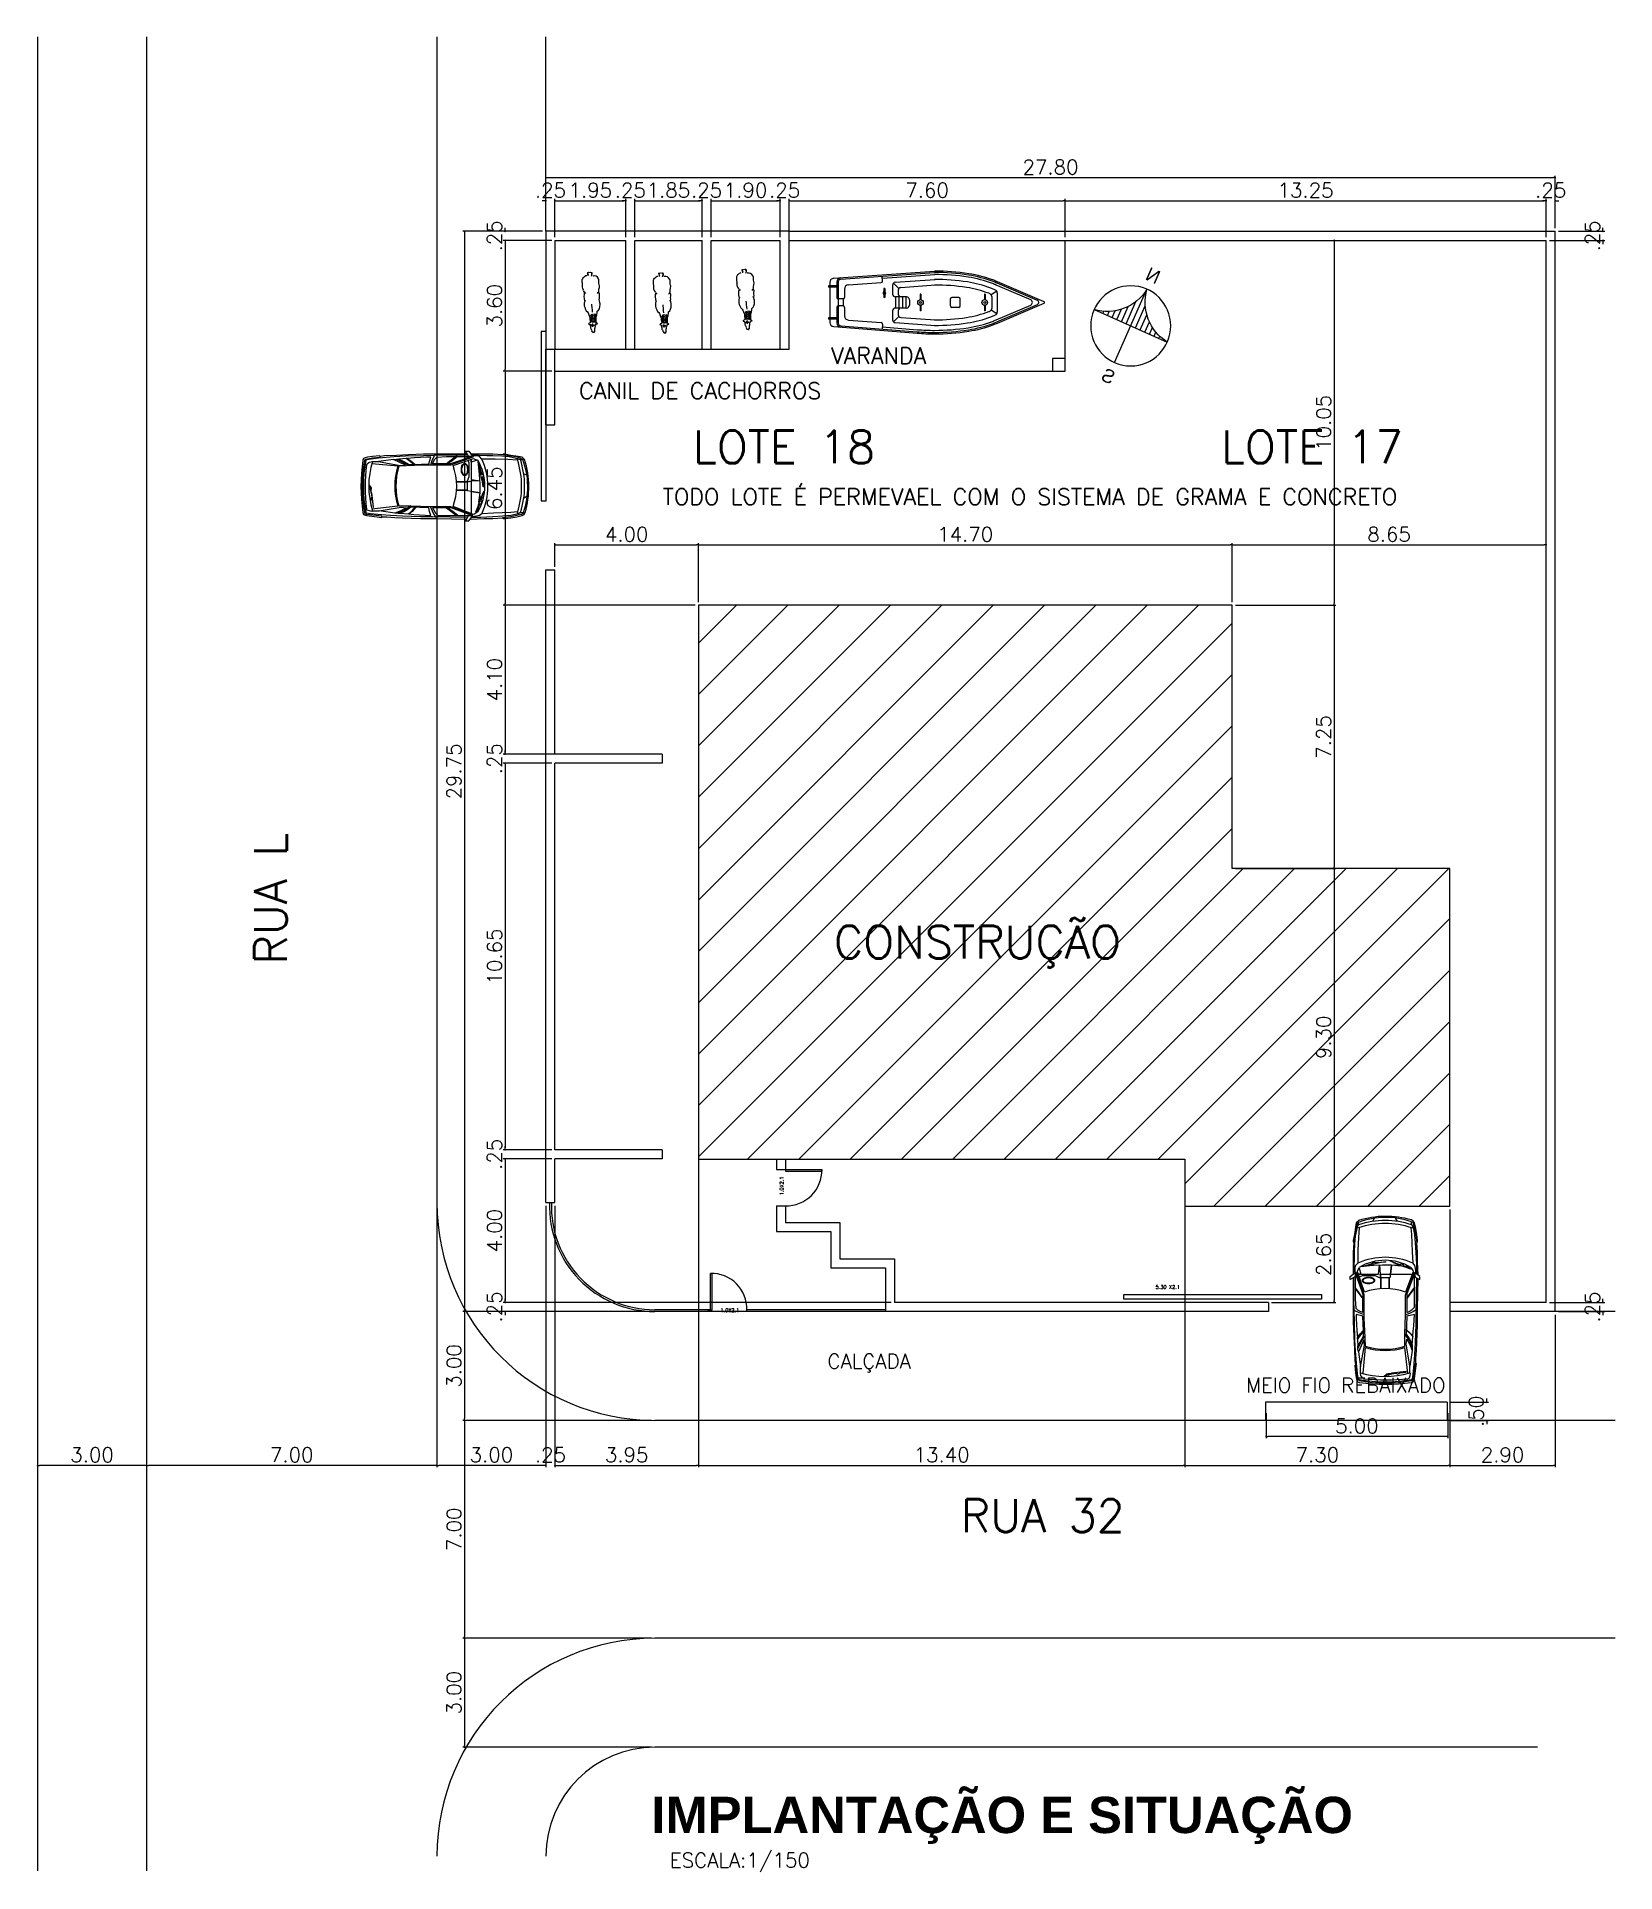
# Model space of a CAD drawing. Extents: x 621 to 746, y 228 to 299.
# Drawn here: x 702.2 to 745.7, y 248.2 to 298.8 of the extents above; entities that cross this region are included whole.
import ezdxf
from ezdxf.enums import TextEntityAlignment as Align

# ---------------------------------------------------------------- set-up
doc = ezdxf.new("R2010")
doc.units = 0
doc.header["$LTSCALE"] = 7
doc.layers.get('0').update_dxf_attribs({"linetype": 'CONTINUOUS'})
doc.layers.get('DEFPOINTS').update_dxf_attribs({"linetype": 'CONTINUOUS'})
for name, color, linetype in [('ACESSÓRIO', 2, 'CONTINUOUS'), ('ALVENARIA', 7, 'CONTINUOUS'), ('ALVENARIA1', 44, 'CONTINUOUS'), ('COTA', 1, 'CONTINUOUS'), ('JAPOR', 142, 'CONTINUOUS'), ('TEXTO2', 40, 'CONTINUOUS'), ('TEXTO3', 3, 'CONTINUOUS'), ('TEXTO5', 5, 'CONTINUOUS')]:
    doc.layers.add(name, color=color, linetype=linetype)
doc.styles.add('GRAF', font='GRAF.SHX')
doc.styles.add('SANSSERIFBOLD', font='sasb____.pfb')
doc.styles.add('SIMPLEX', font='SIMPLEX.SHX')
doc.dimstyles.new('DIM100', dxfattribs={"dimtxt": 0.4, "dimasz": 0.05, "dimexe": 0.05, "dimexo": 0.09, "dimgap": 0.09, "dimtad": 1, "dimzin": 4, "dimdsep": 46, "dimtxsty": 'SIMPLEX', "dimblk": 'DOT', "dimcen": 0.09, "dimadec": 0, "dimazin": 0, "dimtfac": 1, "dimtix": 1, "dimtofl": 0, "dimtmove": 2, "dimatfit": 3, "dimldrblk": 'DOT', "dimfxl": 1, "dimtolj": 1, "dimtzin": 0, "dimarcsym": 0})

msp = doc.modelspace()

# ---------------------------------------------------------------- texts
at = {"layer": 'ALVENARIA1', "style": 'SIMPLEX'}
for s, height, p in [('VARANDA', 0.45, (725.413, 289.792)), ('CANIL DE CACHORROS', 0.45, (720.496, 288.826)), ('LOTE 18', 0.9, (722.804, 287.053)), ('LOTE 17', 0.9, (737.351, 287.053)), ('TODO LOTE É PERMEVAEL COM O SISTEMA DE GRAMA E CONCRETO', 0.45, (729.578, 285.906)), ('CONSTRUÇÃO', 0.9, (728.13, 273.416))]:
    msp.add_text(s, height=height, dxfattribs=at).set_placement(p, align=Align.CENTER)
at = {"layer": 'JAPOR', "style": 'SIMPLEX'}
msp.add_text('1.0X2.1', height=0.1, rotation=360, dxfattribs=at).set_placement((721.314, 263.678), align=Align.CENTER)
at = {"layer": 'TEXTO2', "style": 'SIMPLEX'}
for s, rotation, p in [('1.0X2.1', 90, (722.786, 267.151)), ('5.30 X2.1', 360, (733.373, 264.315))]:
    msp.add_text(s, height=0.1, rotation=rotation, dxfattribs=at).set_placement(p, align=Align.CENTER)
for s, p in [('CALÇADA', (724, 262.123)), ('MEIO FIO REBAIXADO', (735.526, 261.461)), ('ESCALA:1/150', (719.659, 248.38))]:
    msp.add_text(s, height=0.4, dxfattribs=at).set_placement(p)
at = {"layer": 'TEXTO3', "style": 'SIMPLEX'}
msp.add_text('RUA L', height=0.9, rotation=90, dxfattribs=at).set_placement((709.112, 275.065), align=Align.CENTER)
msp.add_text('RUA 32', height=0.9, dxfattribs=at).set_placement((729.931, 257.619), align=Align.CENTER)
at = {"layer": 'TEXTO5', "style": 'SANSSERIFBOLD'}
msp.add_text('IMPLANTAÇÃO E SITUAÇÃO', height=1, dxfattribs=at).set_placement((738.474, 249.327), align=Align.RIGHT)

# ---------------------------------------------------------------- blocks, each defined once
blk = doc.blocks.new('*X54')
at = {"color": 0}
for p, q in [((24.11, 78.57), (24.22, 78.57)), ((24.11, 77.82), (24.44, 77.82)), ((24.11, 77.07), (24.76, 77.07)), ((24.11, 76.32), (25.2, 76.32)), ((24.11, 75.57), (25.77, 75.57)), ((24.11, 74.82), (26.55, 74.82)), ((24.11, 74.07), (27.67, 74.07)), ((24.11, 72.57), (27.67, 72.57)), ((24.11, 71.82), (26.55, 71.82)), ((24.11, 71.07), (25.77, 71.07)), ((24.11, 70.32), (25.2, 70.32)), ((24.11, 69.57), (24.76, 69.57)), ((24.11, 68.82), (24.44, 68.82)), ((24.11, 68.07), (24.22, 68.07))]:
    blk.add_line(p, q, dxfattribs=at)
blk = doc.blocks.new('N2nor7')
blk.add_line((0, -4.41), (0, 4.41))
blk.add_lwpolyline([(0, 4.41, 0.336533), (4.41, 0), (-4.41, 0, 0.336533)], format="xyb", close=True)
blk.add_circle((0, 0), 4.41)
at = {"xscale": 0.75, "yscale": 0.75, "zscale": 0.75, "rotation": 90.0000000000005}
blk.add_blockref('*X54', (54.99, -18.08), dxfattribs=at)
at = {"style": 'GRAF'}
for s, p in [('N', (0, 6.06)), ('S', (0, -6.06))]:
    blk.add_text(s, height=1.5, dxfattribs=at).set_placement(p, align=Align.MIDDLE)
blk = doc.blocks.new('DOT')
at = {"layer": 'ALVENARIA', "color": 0, "linetype": 'ByBlock'}
blk.add_line((-0.5, 0), (-1, 0), dxfattribs=at)
at = {"layer": 'ALVENARIA', "color": 0, "linetype": 'ByBlock', "const_width": 0.5}
blk.add_lwpolyline([(-0.25, 0, 1), (0.25, 0, 1)], format="xyb", close=True, dxfattribs=at)
blk = doc.blocks.new('*D60')
at = {"layer": 'COTA', "color": 0, "lineweight": -2}
for p, q in [((736.083, 260.889), (736.083, 260.2)), ((741.083, 260.889), (741.083, 260.2)), ((741.033, 260.25), (736.133, 260.25))]:
    blk.add_line(p, q, dxfattribs=at)
at = {"layer": 'DEFPOINTS', "color": 0}
for p in [(736.083, 260.979), (741.083, 260.979), (736.083, 260.25)]:
    blk.add_point(p, dxfattribs=at)
at = {"layer": 'COTA', "color": 0, "lineweight": -2, "xscale": 0.05, "yscale": 0.05, "zscale": 0.05, "rotation": 180}
blk.add_blockref('DOT', (736.083, 260.25), dxfattribs=at)
at = {"layer": 'COTA', "color": 0, "lineweight": -2, "xscale": 0.05, "yscale": 0.05, "zscale": 0.05}
blk.add_blockref('DOT', (741.083, 260.25), dxfattribs=at)
at = {"layer": 'COTA', "color": 0, "insert": (738.583, 260.54), "char_height": 0.4, "attachment_point": 5, "style": 'SIMPLEX'}
blk.add_mtext('\\A1;5.00', dxfattribs=at)
blk = doc.blocks.new('_DOT')
at = {"color": 0, "linetype": 'ByBlock'}
blk.add_line((-0.5, 0), (-1, 0), dxfattribs=at)
at = {"color": 0, "linetype": 'ByBlock', "const_width": 0.5}
blk.add_lwpolyline([(-0.25, 0, 1), (0.25, 0, 1)], format="xyb", close=True, dxfattribs=at)
blk = doc.blocks.new('*D61')
at = {"layer": 'COTA', "color": 0, "lineweight": -2}
for p, q in [((741.16, 261.192), (742.208, 261.192)), ((742.158, 261.242), (742.158, 261.292)), ((741.16, 260.692), (742.208, 260.692)), ((742.158, 260.642), (742.158, 260.592))]:
    blk.add_line(p, q, dxfattribs=at)
at = {"layer": 'DEFPOINTS', "color": 0}
for p in [(741.07, 261.192), (741.07, 260.692), (742.158, 260.692)]:
    blk.add_point(p, dxfattribs=at)
at = {"layer": 'COTA', "color": 0, "lineweight": -2, "xscale": 0.05, "yscale": 0.05, "zscale": 0.05}
for p, rotation in [((742.158, 261.192), 270), ((742.158, 260.692), 90)]:
    blk.add_blockref('DOT', p, dxfattribs=dict(at, rotation=rotation))
at = {"layer": 'COTA', "color": 0, "insert": (741.868, 260.942), "char_height": 0.4, "attachment_point": 5, "rotation": 90, "style": 'SIMPLEX'}
blk.add_mtext('\\A1;.50', dxfattribs=at)
blk = doc.blocks.new('veico28d')
at = {"linetype": 'Continuous'}
for p, q in [((14.6, 175.3), (11.3, 170.3)), ((19.6, 178.6), (14.6, 175.3)), ((16.3, 170.3), (17.9, 173.6)), ((24.6, 170.3), (16.3, 170.3)), ((17.9, 173.6), (21.2, 175.3)), ((34.5, 181.9), (19.6, 178.6)), ((21.2, 175.3), (26.2, 176.9)), ((24.6, 170.3), (29.5, 173.6)), ((26.2, 176.9), (51.1, 181.9)), ((29.5, 173.6), (51.1, 178.6)), ((31.2, 175.3), (29.5, 176.9)), ((32.8, 170.3), (31.2, 175.3)), ((32.8, 168.6), (51.1, 170.3)), ((51.1, 185.2), (34.5, 181.9)), ((67.6, 186.9), (51.1, 185.2)), ((51.1, 181.9), (67.6, 183.6)), ((51.1, 178.6), (74.3, 180.2)), ((51.1, 170.3), (99.1, 172)), ((71, 186.9), (67.6, 186.9)), ((67.6, 183.6), (74.3, 185.2)), ((74.3, 185.2), (71, 186.9)), ((100.8, 186.9), (74.3, 185.2)), ((74.3, 180.2), (100.8, 181.9)), ((99.1, 172), (130.6, 173.6)), ((125.6, 186.9), (100.8, 186.9)), ((100.8, 181.9), (133.9, 183.6)), ((162.1, 188.5), (125.6, 186.9)), ((130.6, 173.6), (137.2, 178.6)), ((142.2, 155.4), (132.3, 125.6)), ((133.9, 183.6), (158.8, 183.6)), ((137.2, 178.6), (145.5, 180.2)), ((137.2, 147.1), (140.6, 157)), ((140.6, 163.7), (138.9, 153.7)), ((140.6, 157), (145.5, 170.3)), ((142.2, 168.6), (150.5, 173.6)), ((147.2, 168.6), (142.2, 155.4)), ((145.5, 180.2), (158.8, 181.9)), ((145.5, 170.3), (147.2, 168.6)), ((150.5, 173.6), (153.8, 175.3)), ((153.8, 175.3), (210.1, 153.7)), ((157.1, 176.9), (155.5, 181.9)), ((218.4, 153.7), (157.1, 176.9)), ((167.1, 193.5), (158.8, 181.9)), ((158.8, 181.9), (158.8, 180.2)), ((158.8, 178.6), (168.7, 180.2)), ((158.8, 180.2), (158.8, 178.6)), ((251.6, 178.6), (158.8, 178.6)), ((158.8, 178.6), (215.1, 157)), ((160.4, 112.3), (160.4, 172)), ((175.4, 193.5), (167.1, 193.5)), ((168.7, 180.2), (175.4, 193.5)), ((170.4, 183.6), (266.5, 181.9)), ((254.9, 186.9), (173.7, 188.5)), ((196.9, 178.6), (210.1, 168.6)), ((208.5, 172), (200.2, 178.6)), ((228.4, 157), (208.5, 172)), ((210.1, 168.6), (225.1, 157)), ((215.1, 157), (266.5, 157)), ((273.1, 153.7), (218.4, 153.7)), ((225.1, 157), (228.4, 157)), ((258.2, 172), (251.6, 178.6)), ((263.2, 175.3), (254.9, 186.9)), ((299.6, 186.9), (254.9, 186.9)), ((263.2, 163.7), (258.2, 172)), ((268.1, 165.3), (263.2, 175.3)), ((266.5, 157), (263.2, 163.7)), ((266.5, 181.9), (299.6, 181.9)), ((273.1, 153.7), (268.1, 165.3)), ((302.9, 176.9), (271.5, 178.6)), ((271.5, 178.6), (274.8, 167)), ((326.1, 152.1), (273.1, 153.7)), ((274.8, 167), (276.4, 157)), ((276.4, 157), (326.1, 155.4)), ((349.3, 185.2), (299.6, 186.9)), ((299.6, 181.9), (349.3, 180.2)), ((317.9, 175.3), (302.9, 176.9)), ((312.9, 155.4), (322.8, 167)), ((314.5, 155.4), (312.9, 155.4)), ((322.8, 165.3), (314.5, 155.4)), ((331.1, 173.6), (317.9, 175.3)), ((322.8, 167), (331.1, 173.6)), ((332.8, 173.6), (322.8, 165.3)), ((326.1, 155.4), (337.7, 163.7)), ((326.1, 152.1), (336.1, 158.7)), ((359.3, 152.1), (326.1, 152.1)), ((332.8, 173.6), (331.1, 173.6)), ((331.1, 173.6), (332.8, 173.6)), ((356, 172), (332.8, 173.6)), ((336.1, 158.7), (342.7, 163.7)), ((337.7, 163.7), (346, 168.6)), ((339.4, 157), (354.3, 165.3)), ((352.6, 155.4), (339.4, 157)), ((342.7, 163.7), (352.6, 168.6)), ((346, 168.6), (356, 172)), ((370.9, 183.6), (349.3, 185.2)), ((349.3, 180.2), (382.5, 178.6)), ((352.6, 168.6), (360.9, 172)), ((414, 165.3), (352.6, 155.4)), ((354.3, 172), (370.9, 172)), ((360.9, 172), (354.3, 172)), ((354.3, 165.3), (370.9, 172)), ((433.8, 160.4), (362.6, 152.1)), ((392.4, 181.9), (370.9, 183.6)), ((370.9, 172), (414, 165.3)), ((382.5, 178.6), (407.3, 176.9)), ((405.7, 181.9), (392.4, 181.9)), ((407.3, 183.6), (405.7, 181.9)), ((405.7, 181.9), (407.3, 180.2)), ((418.9, 181.9), (407.3, 183.6)), ((407.3, 180.2), (422.2, 178.6)), ((407.3, 176.9), (437.2, 173.6)), ((432.2, 165.3), (414, 165.3)), ((448.8, 178.6), (418.9, 181.9)), ((422.2, 178.6), (448.8, 175.3)), ((428.9, 155.4), (433.8, 115.6)), ((430.5, 155.4), (428.9, 155.4)), ((432.2, 138.8), (430.5, 155.4)), ((432.2, 165.3), (433.8, 167)), ((433.8, 167), (440.5, 165.3)), ((437.2, 173.6), (448.8, 172)), ((440.5, 165.3), (447.1, 163.7)), ((447.1, 163.7), (448.8, 160.4)), ((453.7, 176.9), (448.8, 178.6)), ((448.8, 175.3), (452.1, 173.6)), ((448.8, 172), (450.4, 170.3)), ((452.1, 173.6), (453.7, 170.3)), ((457, 175.3), (453.7, 176.9)), ((458.7, 170.3), (457, 175.3)), ((6.3, 125.6), (14.6, 130.5)), ((129, 120.6), (124, 110.6)), ((124, 115.6), (129, 120.6)), ((129, 120.6), (133.9, 138.8)), ((130.6, 127.2), (129, 120.6)), ((132.3, 125.6), (130.6, 127.2)), ((132.3, 142.1), (133.9, 147.1)), ((133.9, 138.8), (132.3, 142.1)), ((133.9, 147.1), (137.2, 147.1)), ((138.9, 142.1), (135.6, 115.6)), ((135.6, 115.6), (160.4, 112.3)), ((160.4, 112.3), (135.6, 115.6)), ((135.6, 115.6), (135.6, 90.8)), ((160.4, 112.3), (170.4, 110.6)), ((160.4, 84.1), (160.4, 112.3)), ((170.4, 110.6), (170.4, 109)), ((170.4, 109), (170.4, 85.8)), ((200.2, 109), (170.4, 109)), ((170.4, 109), (200.2, 109)), ((435.5, 133.8), (432.2, 138.8)), ((433.8, 127.2), (435.5, 130.5)), ((437.2, 105.7), (433.8, 127.2)), ((433.8, 115.6), (435.5, 115.6)), ((435.5, 130.5), (435.5, 133.8)), ((438.8, 105.7), (435.5, 115.6)), ((435.5, 115.6), (435.5, 105.7)), ((435.5, 105.7), (438.8, 105.7)), ((435.5, 105.7), (438.8, 105.7)), ((435.5, 102.4), (435.5, 105.7)), ((442.1, 94.1), (435.5, 102.4)), ((438.8, 105.7), (438.8, 102.4)), ((438.8, 102.4), (442.1, 99)), ((6.3, 67.6), (14.6, 64.2)), ((125.6, 99), (127.3, 99)), ((127.3, 87.4), (125.6, 99)), ((127.3, 99), (129, 85.8)), ((129, 74.2), (127.3, 87.4)), ((127.3, 69.2), (129, 74.2)), ((127.3, 65.9), (127.3, 69.2)), ((130.6, 64.2), (127.3, 65.9)), ((129, 85.8), (137.2, 51)), ((138.9, 39.4), (130.6, 64.2)), ((135.6, 90.8), (137.2, 65.9)), ((135.6, 82.5), (160.4, 84.1)), ((160.4, 79.2), (135.6, 82.5)), ((135.6, 51), (138.9, 39.4)), ((137.2, 51), (135.6, 51)), ((137.2, 65.9), (138.9, 46)), ((160.4, 84.1), (170.4, 85.8)), ((170.4, 85.8), (160.4, 84.1)), ((160.4, 22.8), (160.4, 79.2)), ((170.4, 82.5), (165.4, 70.9)), ((165.4, 70.9), (165.4, 34.4)), ((170.4, 85.8), (170.4, 82.5)), ((200.2, 85.8), (170.4, 85.8)), ((170.4, 85.8), (200.2, 85.8)), ((13, 24.5), (16.3, 21.2)), ((16.3, 21.2), (19.6, 17.9)), ((24.6, 24.5), (17.9, 24.5)), ((17.9, 24.5), (19.6, 22.8)), ((19.6, 22.8), (31.2, 17.9)), ((19.6, 17.9), (31.2, 16.2)), ((27.9, 22.8), (24.6, 24.5)), ((39.5, 19.5), (27.9, 22.8)), ((32.8, 24.5), (29.5, 17.9)), ((31.2, 17.9), (74.3, 11.2)), ((31.2, 16.2), (51.1, 12.9)), ((32.8, 26.1), (59.4, 24.5)), ((56, 16.2), (39.5, 19.5)), ((51.1, 12.9), (67.6, 9.6)), ((75.9, 14.5), (56, 16.2)), ((59.4, 24.5), (94.2, 22.8)), ((67.6, 9.6), (71, 9.6)), ((71, 9.6), (74.3, 11.2)), ((74.3, 11.2), (100.8, 9.6)), ((100.8, 12.9), (75.9, 14.5)), ((94.2, 22.8), (130.6, 22.8)), ((117.4, 12.9), (100.8, 12.9)), ((100.8, 9.6), (160.4, 9.6)), ((158.8, 11.2), (117.4, 12.9)), ((130.6, 22.8), (137.2, 16.2)), ((137.2, 36.1), (138.9, 39.4)), ((137.2, 16.2), (142.2, 14.5)), ((138.9, 46), (140.6, 29.5)), ((138.9, 39.4), (140.6, 29.5)), ((150.5, 22.8), (142.2, 26.1)), ((142.2, 14.5), (152.2, 14.5)), ((143.9, 26.1), (160.4, 31.1)), ((153.8, 21.2), (150.5, 22.8)), ((152.2, 14.5), (153.8, 14.5)), ((210.1, 41.1), (153.8, 21.2)), ((153.8, 14.5), (155.5, 17.9)), ((155.5, 17.9), (216.8, 39.4)), ((157.1, 14.5), (158.8, 16.2)), ((167.1, 1.3), (157.1, 14.5)), ((158.8, 16.2), (167.1, 16.2)), ((160.4, 31.1), (160.4, 22.8)), ((160.4, 16.2), (186.9, 26.1)), ((198.5, 16.2), (160.4, 16.2)), ((165.4, 34.4), (168.7, 26.1)), ((167.1, 16.2), (175.4, 1.3)), ((175.4, 1.3), (167.1, 1.3)), ((233.3, 11.2), (172, 11.2)), ((172, 9.6), (216.8, 9.6)), ((186.9, 26.1), (216.8, 36.1)), ((211.8, 26.1), (198.5, 16.2)), ((201.9, 16.2), (198.5, 16.2)), ((198.5, 16.2), (201.9, 16.2)), ((201.9, 16.2), (215.1, 26.1)), ((228.4, 16.2), (201.9, 16.2)), ((226.7, 36.1), (211.8, 26.1)), ((215.1, 26.1), (228.4, 36.1)), ((216.8, 39.4), (283.1, 39.4)), ((216.8, 36.1), (228.4, 36.1)), ((216.8, 9.6), (291.3, 9.6)), ((228.4, 36.1), (226.7, 36.1)), ((266.5, 36.1), (228.4, 36.1)), ((228.4, 36.1), (266.5, 36.1)), ((254.9, 17.9), (228.4, 16.2)), ((291.3, 12.9), (233.3, 11.2)), ((259.9, 22.8), (254.9, 17.9)), ((261.5, 14.5), (258.2, 9.6)), ((264.8, 31.1), (259.9, 22.8)), ((266.5, 24.5), (261.5, 14.5)), ((266.5, 36.1), (264.8, 31.1)), ((269.8, 32.8), (266.5, 24.5)), ((271.5, 39.4), (269.8, 32.8)), ((276.4, 36.1), (271.5, 17.9)), ((271.5, 17.9), (283.1, 17.9)), ((317.9, 37.7), (276.4, 36.1)), ((283.1, 39.4), (316.2, 41.1)), ((283.1, 17.9), (316.2, 19.5)), ((341.1, 14.5), (291.3, 12.9)), ((291.3, 9.6), (332.8, 11.2)), ((314.5, 37.7), (317.9, 37.7)), ((326.1, 27.8), (314.5, 37.7)), ((316.2, 41.1), (359.3, 42.7)), ((316.2, 19.5), (336.1, 21.2)), ((317.9, 37.7), (327.8, 29.5)), ((331.1, 37.7), (317.9, 37.7)), ((336.1, 21.2), (326.1, 27.8)), ((327.8, 29.5), (339.4, 21.2)), ((349.3, 31.1), (331.1, 41.1)), ((346, 29.5), (331.1, 37.7)), ((332.8, 11.2), (365.9, 12.9)), ((336.1, 21.2), (339.4, 21.2)), ((339.4, 21.2), (336.1, 21.2)), ((339.4, 21.2), (359.3, 22.8)), ((356, 41.1), (341.1, 39.4)), ((341.1, 39.4), (374.2, 24.5)), ((372.5, 16.2), (341.1, 14.5)), ((359.3, 22.8), (346, 29.5)), ((365.9, 22.8), (349.3, 31.1)), ((415.6, 29.5), (356, 41.1)), ((365.9, 22.8), (359.3, 22.8)), ((362.6, 42.7), (433.8, 36.1)), ((374.2, 24.5), (365.9, 22.8)), ((365.9, 12.9), (399, 14.5)), ((415.6, 19.5), (372.5, 16.2)), ((374.2, 24.5), (415.6, 29.5)), ((399, 14.5), (410.6, 16.2)), ((432.2, 19.5), (410.6, 17.9)), ((410.6, 17.9), (410.6, 16.2)), ((410.6, 16.2), (412.3, 14.5)), ((412.3, 14.5), (432.2, 16.2)), ((432.2, 29.5), (415.6, 29.5)), ((442.1, 22.8), (415.6, 19.5)), ((440.5, 31.1), (432.2, 29.5)), ((450.4, 22.8), (432.2, 19.5)), ((432.2, 16.2), (445.4, 17.9)), ((442.1, 32.8), (440.5, 31.1)), ((447.1, 36.1), (442.1, 32.8)), ((447.1, 24.5), (442.1, 22.8)), ((445.4, 17.9), (452.1, 19.5)), ((448.8, 39.4), (447.1, 36.1)), ((450.4, 26.1), (447.1, 24.5)), ((453.7, 26.1), (450.4, 22.8)), ((452.1, 19.5), (457, 21.2)), ((457, 21.2), (458.7, 26.1))]:
    blk.add_line(p, q, dxfattribs=at)
for centre, radius, start, end in [((253.1, 100.1), 251.7, 163.8141, 197.488), ((218.5, 99.7), 214.2, 160.7505, 200.5516), ((249.9, 97.4), 236.9, 162.0721, 197.9279), ((258.2, 97.4), 236.9, 162.0721, 197.9279), ((296.5, 98.2), 182.2, 155.556, 204.444), ((259.9, 97.4), 137.5, 148.7995, 211.2005), ((364.2, 97.4), 164.1, 159.918, 200.082), ((183.6, 97.4), 184, 342.7076, 17.2924), ((186.9, 97.4), 184, 342.7076, 17.2924), ((209, 97.4), 233.3, 343.0725, 16.9275), ((-109, 99.9), 561, 353.8113, 6.1887), ((67.1, 98.2), 390.1, 349.3508, 10.6492), ((70.4, 98.2), 390.1, 349.3508, 10.6492), ((-59, 98.2), 522.7, 352.0731, 7.9269)]:
    blk.add_arc(centre, radius, start, end, dxfattribs=at)
blk.add_ellipse((178, 51.8), major_axis=(0, 15.2), ratio=0.509158, dxfattribs=at)
blk.add_open_spline([(178, 68.5), (177.5, 68.5), (176.9, 68.5), (175.8, 68.1), (175.2, 67.8), (174.2, 67.2), (173.8, 66.8), (172.4, 65.3), (171.6, 64.1), (170.3, 61.2), (169.7, 59.6), (169, 56.1), (168.8, 54.2), (168.8, 50.5), (168.9, 48.6), (169.5, 45), (169.9, 43.3), (171.2, 40.3), (171.9, 39), (173.4, 37.2), (174.1, 36.5), (175.4, 35.7), (176.1, 35.4), (177.5, 35.1), (178.2, 35), (179.6, 35.3), (180.2, 35.5), (181.5, 36.2), (182.1, 36.6), (183.2, 37.7), (183.7, 38.3), (185.1, 40.7), (186, 42.7), (187, 47.1), (187.3, 49.6), (187.3, 54.4), (187, 56.9), (185.8, 61.3), (185, 63.2), (183.4, 65.7), (182.7, 66.4), (181.4, 67.5), (180.7, 67.9), (179.4, 68.4), (178.7, 68.5), (178, 68.5)], degree=3, knots=[0, 0, 0, 0, 0.162387, 0.162387, 0.324774, 0.324774, 0.487162, 0.487162, 0.83729, 0.83729, 1.187418, 1.187418, 1.537546, 1.537546, 1.887675, 1.887675, 2.237803, 2.237803, 2.587931, 2.587931, 2.826611, 2.826611, 3.023242, 3.023242, 3.219873, 3.219873, 3.416505, 3.416505, 3.613136, 3.613136, 3.809767, 3.809767, 4.266516, 4.266516, 4.723264, 4.723264, 5.180012, 5.180012, 5.636761, 5.636761, 5.889484, 5.889484, 6.098087, 6.098087, 6.283185, 6.283185, 6.283185, 6.283185], dxfattribs=at)
blk.add_text('Studio Tecnico: Arch. Giuseppe Conte', height=0.00001, dxfattribs=at).set_placement((172, 11.2))
blk = doc.blocks.new('Cavalo_sup')
for p, q in [((0.04, 0.062), (0.015, 0.003)), ((0.015, 0.003), (0.049, -0.053)), ((0.1, 0.088), (0.04, 0.062)), ((0.056, 0.057), (0.048, 0.053)), ((0.048, 0.053), (0.059, 0.052)), ((0.061, 0.061), (0.055, 0.058)), ((0.059, 0.052), (0.068, 0.058)), ((0.068, 0.058), (0.061, 0.061)), ((0.137, 0.097), (0.11, 0.09)), ((0.165, 0.11), (0.137, 0.097)), ((0.183, 0.119), (0.165, 0.11)), ((0.201, 0.131), (0.183, 0.119)), ((0.232, 0.14), (0.201, 0.131)), ((0.266, 0.145), (0.232, 0.14)), ((0.303, 0.146), (0.266, 0.145)), ((0.4, 0.058), (0.281, 0.045)), ((0.328, 0.156), (0.303, 0.146)), ((0.31, 0.035), (0.377, 0.028)), ((0.374, 0.075), (0.317, 0.065)), ((0.317, 0.065), (0.4, 0.058)), ((0.375, 0.089), (0.319, 0.077)), ((0.319, 0.04), (0.371, 0.041)), ((0.376, 0.098), (0.32, 0.096)), ((0.32, -0.002), (0.377, 0.005)), ((0.377, 0.028), (0.327, 0.023)), ((0.327, 0.023), (0.374, 0.012)), ((0.356, 0.161), (0.328, 0.156)), ((0.358, 0.163), (0.356, 0.162)), ((0.379, 0.163), (0.358, 0.163)), ((0.393, 0.16), (0.379, 0.163)), ((0.406, 0.232), (0.391, 0.191)), ((0.391, 0.191), (0.393, 0.16)), ((0.442, 0.196), (0.407, 0.236)), ((0.407, 0.034), (0.437, 0.043)), ((0.465, 0.157), (0.442, 0.196)), ((0.476, 0.141), (0.465, 0.157)), ((0.533, 0.155), (0.476, 0.141)), ((0.48, 0.021), (0.5, 0.021)), ((0.486, 0.025), (0.505, 0.021)), ((0.491, 0.004), (0.509, -0.08)), ((0.496, 0.047), (0.518, 0.132)), ((0.5, 0.021), (0.525, 0.017)), ((0.518, 0.132), (0.505, 0.057)), ((0.525, 0.017), (0.546, 0.017)), ((0.531, 0.049), (0.56, 0.127)), ((0.62, 0.164), (0.533, 0.155)), ((0.56, 0.127), (0.541, 0.052)), ((0.58, 0.054), (0.579, 0.119)), ((0.579, 0.119), (0.584, 0.075)), ((0.58, 0.02), (0.609, 0.022)), ((0.584, 0.075), (0.59, 0.114)), ((0.59, 0.114), (0.594, 0.093)), ((0.606, 0.098), (0.593, 0.048)), ((0.594, 0.093), (0.61, 0.117)), ((0.603, 0.014), (0.619, 0.017)), ((0.61, 0.117), (0.61, 0.093)), ((0.61, 0.093), (0.623, 0.112)), ((0.698, 0.168), (0.62, 0.164)), ((0.638, 0.018), (0.671, 0.014)), ((0.652, 0.048), (0.666, 0.124)), ((0.666, 0.124), (0.66, 0.054)), ((0.697, 0.054), (0.697, 0.119)), ((0.697, 0.119), (0.704, 0.048)), ((0.697, 0.015), (0.723, 0.015)), ((0.754, 0.188), (0.698, 0.168)), ((0.73, 0.054), (0.765, 0.119)), ((0.765, 0.119), (0.739, 0.053)), ((0.749, 0.015), (0.784, 0.015)), ((0.831, 0.213), (0.754, 0.188)), ((0.766, 0.055), (0.817, 0.135)), ((0.817, 0.135), (0.777, 0.049)), ((0.784, 0.015), (0.815, 0.014)), ((0.912, 0.245), (0.831, 0.213)), ((0.833, 0.051), (0.841, 0.112)), ((0.841, 0.112), (0.844, 0.048)), ((0.847, 0.015), (0.873, 0.017)), ((0.962, 0.276), (0.912, 0.245)), ((0.949, 0.042), (1.044, 0.054)), ((1.008, 0.335), (0.962, 0.276)), ((1.079, 0.371), (1.008, 0.335)), ((1.044, 0.054), (1.163, 0.067)), ((1.176, 0.406), (1.079, 0.371)), ((1.163, 0.067), (1.268, 0.079)), ((1.247, 0.428), (1.176, 0.406)), ((1.321, 0.433), (1.247, 0.428)), ((1.268, 0.079), (1.318, 0.083)), ((1.381, 0.429), (1.321, 0.433)), ((1.394, 0.416), (1.462, 0.393)), ((1.453, 0.399), (1.591, 0.42)), ((1.462, 0.393), (1.508, 0.377)), ((1.591, 0.42), (1.661, 0.428)), ((1.661, 0.428), (1.77, 0.423)), ((1.77, 0.423), (1.864, 0.41)), ((1.867, 0.415), (1.807, 0.37)), ((1.874, 0.423), (1.95, 0.464)), ((1.955, 0.469), (2.036, 0.498)), ((2.036, 0.498), (2.101, 0.509)), ((2.101, 0.509), (2.202, 0.503)), ((2.152, 0.511), (2.198, 0.501)), ((2.198, 0.501), (2.274, 0.514)), ((2.274, 0.514), (2.329, 0.524)), ((2.329, 0.524), (2.385, 0.524)), ((2.385, 0.524), (2.447, 0.517)), ((2.447, 0.517), (2.486, 0.498)), ((2.486, 0.498), (2.545, 0.472)), ((2.545, 0.472), (2.565, 0.436)), ((2.565, 0.436), (2.601, 0.396)), ((2.601, 0.396), (2.627, 0.357)), ((2.607, 0.101), (2.664, 0.087)), ((2.61, 0.01), (2.628, 0.041)), ((2.614, -0.05), (2.61, 0.01)), ((2.627, 0.357), (2.63, 0.314)), ((2.636, 0.232), (2.638, 0.278)), ((2.646, 0.229), (2.694, 0.264)), ((2.704, 0.083), (2.658, 0.088)), ((2.67, 0.238), (2.738, 0.272)), ((2.694, 0.264), (2.67, 0.238)), ((2.741, 0.084), (2.693, 0.09)), ((2.693, 0.09), (2.704, 0.083)), ((2.738, 0.272), (2.713, 0.256)), ((2.713, 0.256), (2.768, 0.268)), ((2.768, 0.086), (2.719, 0.093)), ((2.719, 0.093), (2.741, 0.084)), ((2.768, 0.268), (2.737, 0.26)), ((2.737, 0.26), (2.782, 0.255)), ((2.777, 0.094), (2.749, 0.101)), ((2.749, 0.101), (2.768, 0.086)), ((2.788, 0.115), (2.755, 0.105)), ((2.755, 0.105), (2.777, 0.094)), ((2.782, 0.255), (2.759, 0.255)), ((2.759, 0.255), (2.772, 0.244)), ((2.759, 0.236), (2.777, 0.234)), ((2.772, 0.244), (2.761, 0.242)), ((2.765, 0.228), (2.786, 0.221)), ((2.768, 0.204), (2.782, 0.193)), ((2.769, 0.219), (2.785, 0.206)), ((2.77, 0.148), (2.786, 0.159)), ((2.77, 0.11), (2.788, 0.115)), ((2.771, 0.135), (2.786, 0.146)), ((2.771, 0.122), (2.788, 0.141)), ((2.773, 0.18), (2.787, 0.188)), ((2.774, 0.167), (2.791, 0.164)), ((0.057, -0.023), (0.047, -0.025)), ((0.047, -0.025), (0.05, -0.03)), ((0.05, -0.03), (0.058, -0.032)), ((0.051, -0.056), (0.081, -0.063)), ((0.064, -0.025), (0.057, -0.023)), ((0.058, -0.032), (0.065, -0.029)), ((0.065, -0.029), (0.068, -0.028)), ((0.081, -0.063), (0.12, -0.063)), ((0.12, -0.063), (0.159, -0.064)), ((0.159, -0.064), (0.196, -0.062)), ((0.196, -0.062), (0.242, -0.074)), ((0.242, -0.074), (0.269, -0.077)), ((0.269, -0.078), (0.29, -0.082)), ((0.29, -0.082), (0.31, -0.08)), ((0.309, -0.079), (0.335, -0.089)), ((0.321, -0.026), (0.342, -0.019)), ((0.324, -0.006), (0.338, -0.007)), ((0.334, -0.04), (0.386, -0.012)), ((0.334, -0.048), (0.349, -0.048)), ((0.335, -0.089), (0.358, -0.101)), ((0.358, -0.101), (0.377, -0.106)), ((0.379, -0.106), (0.399, -0.105)), ((0.399, -0.105), (0.41, -0.106)), ((0.407, -0.124), (0.421, -0.186)), ((0.41, -0.106), (0.408, -0.129)), ((0.421, -0.186), (0.454, -0.145)), ((0.454, -0.145), (0.468, -0.09)), ((0.471, -0.092), (0.523, -0.118)), ((0.509, -0.08), (0.499, -0.006)), ((0.499, -0.006), (0.531, -0.079)), ((0.531, -0.079), (0.514, -0.011)), ((0.523, -0.118), (0.569, -0.124)), ((0.558, -0.014), (0.574, -0.081)), ((0.569, -0.124), (0.65, -0.125)), ((0.574, -0.081), (0.57, -0.014)), ((0.57, -0.014), (0.608, -0.081)), ((0.608, -0.081), (0.59, -0.004)), ((0.619, -0.018), (0.626, -0.092)), ((0.626, -0.092), (0.629, -0.012)), ((0.629, -0.012), (0.664, -0.086)), ((0.664, -0.086), (0.648, -0.018)), ((0.65, -0.124), (0.738, -0.123)), ((0.694, -0.102), (0.707, -0.021)), ((0.697, -0.032), (0.694, -0.102)), ((0.707, -0.021), (0.749, -0.102)), ((0.749, -0.102), (0.723, -0.031)), ((0.723, -0.031), (0.779, -0.096)), ((0.738, -0.123), (0.831, -0.149)), ((0.779, -0.096), (0.747, -0.023)), ((0.803, -0.027), (0.828, -0.105)), ((0.828, -0.105), (0.826, -0.024)), ((0.826, -0.024), (0.853, -0.096)), ((0.831, -0.149), (0.932, -0.169)), ((0.853, -0.096), (0.842, -0.023)), ((0.932, -0.169), (0.991, -0.168)), ((0.991, -0.168), (1.042, -0.233)), ((1.042, -0.233), (1.109, -0.266)), ((1.109, -0.266), (1.205, -0.291)), ((1.205, -0.291), (1.305, -0.298)), ((1.305, -0.298), (1.405, -0.29)), ((1.344, -0.298), (1.466, -0.268)), ((1.466, -0.268), (1.534, -0.235)), ((1.495, -0.258), (1.587, -0.271)), ((1.587, -0.271), (1.649, -0.265)), ((1.649, -0.265), (1.717, -0.268)), ((1.717, -0.268), (1.789, -0.271)), ((1.789, -0.271), (1.835, -0.258)), ((1.809, -0.179), (1.859, -0.216)), ((1.835, -0.258), (1.868, -0.235)), ((1.858, -0.219), (1.92, -0.242)), ((1.92, -0.242), (1.999, -0.245)), ((1.999, -0.245), (2.077, -0.265)), ((2.077, -0.265), (2.166, -0.278)), ((2.166, -0.278), (2.218, -0.258)), ((2.218, -0.258), (2.28, -0.249)), ((2.28, -0.249), (2.346, -0.249)), ((2.346, -0.249), (2.431, -0.242)), ((2.431, -0.242), (2.476, -0.232)), ((2.474, -0.228), (2.553, -0.176)), ((2.553, -0.176), (2.595, -0.116)), ((2.595, -0.116), (2.614, -0.05))]:
    blk.add_line(p, q)
blk = doc.blocks.new('*D178')
at = {"layer": 'COTA', "color": 0, "lineweight": -2}
for p, q in [((716.195, 294.285), (716.145, 294.285)), ((716.245, 293.532), (716.245, 294.335)), ((716.495, 293.282), (716.495, 294.335)), ((716.545, 294.285), (716.595, 294.285))]:
    blk.add_line(p, q, dxfattribs=at)
at = {"layer": 'DEFPOINTS', "color": 0}
for p in [(716.495, 294.285), (716.245, 293.442), (716.495, 293.192)]:
    blk.add_point(p, dxfattribs=at)
at = {"layer": 'COTA', "color": 0, "lineweight": -2, "xscale": 0.05, "yscale": 0.05, "zscale": 0.05}
blk.add_blockref('DOT', (716.245, 294.285), dxfattribs=at)
at = {"layer": 'COTA', "color": 0, "lineweight": -2, "xscale": 0.05, "yscale": 0.05, "zscale": 0.05, "rotation": 180}
blk.add_blockref('DOT', (716.495, 294.285), dxfattribs=at)
at = {"layer": 'COTA', "color": 0, "insert": (716.37, 294.575), "char_height": 0.4, "attachment_point": 5, "style": 'SIMPLEX'}
blk.add_mtext('\\A1;.25', dxfattribs=at)
blk = doc.blocks.new('*D179')
at = {"layer": 'COTA', "color": 0, "lineweight": -2}
for p, q in [((716.495, 293.282), (716.495, 294.335)), ((716.545, 294.285), (718.395, 294.285)), ((718.445, 293.282), (718.445, 294.335))]:
    blk.add_line(p, q, dxfattribs=at)
at = {"layer": 'DEFPOINTS', "color": 0}
for p in [(718.445, 294.285), (716.495, 293.192), (718.445, 293.192)]:
    blk.add_point(p, dxfattribs=at)
at = {"layer": 'COTA', "color": 0, "lineweight": -2, "xscale": 0.05, "yscale": 0.05, "zscale": 0.05, "rotation": 180}
blk.add_blockref('DOT', (716.495, 294.285), dxfattribs=at)
at = {"layer": 'COTA', "color": 0, "lineweight": -2, "xscale": 0.05, "yscale": 0.05, "zscale": 0.05}
blk.add_blockref('DOT', (718.445, 294.285), dxfattribs=at)
at = {"layer": 'COTA', "color": 0, "insert": (717.47, 294.575), "char_height": 0.4, "attachment_point": 5, "style": 'SIMPLEX'}
blk.add_mtext('\\A1;1.95', dxfattribs=at)
blk = doc.blocks.new('*D180')
at = {"layer": 'COTA', "color": 0, "lineweight": -2}
for p, q in [((718.395, 294.285), (718.345, 294.285)), ((718.445, 293.282), (718.445, 294.335)), ((718.695, 293.282), (718.695, 294.335)), ((718.745, 294.285), (718.795, 294.285))]:
    blk.add_line(p, q, dxfattribs=at)
at = {"layer": 'DEFPOINTS', "color": 0}
for p in [(718.695, 294.285), (718.445, 293.192), (718.695, 293.192)]:
    blk.add_point(p, dxfattribs=at)
at = {"layer": 'COTA', "color": 0, "lineweight": -2, "xscale": 0.05, "yscale": 0.05, "zscale": 0.05}
blk.add_blockref('DOT', (718.445, 294.285), dxfattribs=at)
at = {"layer": 'COTA', "color": 0, "lineweight": -2, "xscale": 0.05, "yscale": 0.05, "zscale": 0.05, "rotation": 180}
blk.add_blockref('DOT', (718.695, 294.285), dxfattribs=at)
at = {"layer": 'COTA', "color": 0, "insert": (718.57, 294.575), "char_height": 0.4, "attachment_point": 5, "style": 'SIMPLEX'}
blk.add_mtext('\\A1;.25', dxfattribs=at)
blk = doc.blocks.new('*D181')
at = {"layer": 'COTA', "color": 0, "lineweight": -2}
for p, q in [((718.695, 293.282), (718.695, 294.335)), ((718.745, 294.285), (720.495, 294.285)), ((720.545, 293.282), (720.545, 294.335))]:
    blk.add_line(p, q, dxfattribs=at)
at = {"layer": 'DEFPOINTS', "color": 0}
for p in [(720.545, 294.285), (718.695, 293.192), (720.545, 293.192)]:
    blk.add_point(p, dxfattribs=at)
at = {"layer": 'COTA', "color": 0, "lineweight": -2, "xscale": 0.05, "yscale": 0.05, "zscale": 0.05, "rotation": 180}
blk.add_blockref('DOT', (718.695, 294.285), dxfattribs=at)
at = {"layer": 'COTA', "color": 0, "lineweight": -2, "xscale": 0.05, "yscale": 0.05, "zscale": 0.05}
blk.add_blockref('DOT', (720.545, 294.285), dxfattribs=at)
at = {"layer": 'COTA', "color": 0, "insert": (719.62, 294.575), "char_height": 0.4, "attachment_point": 5, "style": 'SIMPLEX'}
blk.add_mtext('\\A1;1.85', dxfattribs=at)
blk = doc.blocks.new('*D182')
at = {"layer": 'COTA', "color": 0, "lineweight": -2}
for p, q in [((720.495, 294.285), (720.445, 294.285)), ((720.545, 293.282), (720.545, 294.335)), ((720.795, 293.282), (720.795, 294.335)), ((720.845, 294.285), (720.895, 294.285))]:
    blk.add_line(p, q, dxfattribs=at)
at = {"layer": 'DEFPOINTS', "color": 0}
for p in [(720.795, 294.285), (720.545, 293.192), (720.795, 293.192)]:
    blk.add_point(p, dxfattribs=at)
at = {"layer": 'COTA', "color": 0, "lineweight": -2, "xscale": 0.05, "yscale": 0.05, "zscale": 0.05}
blk.add_blockref('DOT', (720.545, 294.285), dxfattribs=at)
at = {"layer": 'COTA', "color": 0, "lineweight": -2, "xscale": 0.05, "yscale": 0.05, "zscale": 0.05, "rotation": 180}
blk.add_blockref('DOT', (720.795, 294.285), dxfattribs=at)
at = {"layer": 'COTA', "color": 0, "insert": (720.67, 294.575), "char_height": 0.4, "attachment_point": 5, "style": 'SIMPLEX'}
blk.add_mtext('\\A1;.25', dxfattribs=at)
blk = doc.blocks.new('*D183')
at = {"layer": 'COTA', "color": 0, "lineweight": -2}
for p, q in [((720.795, 293.282), (720.795, 294.335)), ((720.845, 294.285), (722.645, 294.285)), ((722.695, 293.282), (722.695, 294.335))]:
    blk.add_line(p, q, dxfattribs=at)
at = {"layer": 'DEFPOINTS', "color": 0}
for p in [(722.695, 294.285), (720.795, 293.192), (722.695, 293.192)]:
    blk.add_point(p, dxfattribs=at)
at = {"layer": 'COTA', "color": 0, "lineweight": -2, "xscale": 0.05, "yscale": 0.05, "zscale": 0.05, "rotation": 180}
blk.add_blockref('DOT', (720.795, 294.285), dxfattribs=at)
at = {"layer": 'COTA', "color": 0, "lineweight": -2, "xscale": 0.05, "yscale": 0.05, "zscale": 0.05}
blk.add_blockref('DOT', (722.695, 294.285), dxfattribs=at)
at = {"layer": 'COTA', "color": 0, "insert": (721.745, 294.575), "char_height": 0.4, "attachment_point": 5, "style": 'SIMPLEX'}
blk.add_mtext('\\A1;1.90', dxfattribs=at)
blk = doc.blocks.new('*D184')
at = {"layer": 'COTA', "color": 0, "lineweight": -2}
for p, q in [((722.645, 294.285), (722.595, 294.285)), ((722.695, 293.282), (722.695, 294.335)), ((722.945, 293.282), (722.945, 294.335)), ((722.995, 294.285), (723.045, 294.285))]:
    blk.add_line(p, q, dxfattribs=at)
at = {"layer": 'DEFPOINTS', "color": 0}
for p in [(722.945, 294.285), (722.695, 293.192), (722.945, 293.192)]:
    blk.add_point(p, dxfattribs=at)
at = {"layer": 'COTA', "color": 0, "lineweight": -2, "xscale": 0.05, "yscale": 0.05, "zscale": 0.05}
blk.add_blockref('DOT', (722.695, 294.285), dxfattribs=at)
at = {"layer": 'COTA', "color": 0, "lineweight": -2, "xscale": 0.05, "yscale": 0.05, "zscale": 0.05, "rotation": 180}
blk.add_blockref('DOT', (722.945, 294.285), dxfattribs=at)
at = {"layer": 'COTA', "color": 0, "insert": (722.82, 294.575), "char_height": 0.4, "attachment_point": 5, "style": 'SIMPLEX'}
blk.add_mtext('\\A1;.25', dxfattribs=at)
blk = doc.blocks.new('*D185')
at = {"layer": 'COTA', "color": 0, "lineweight": -2}
for p, q in [((722.945, 293.282), (722.945, 294.335)), ((722.995, 294.285), (730.495, 294.285)), ((730.545, 293.282), (730.545, 294.335))]:
    blk.add_line(p, q, dxfattribs=at)
at = {"layer": 'DEFPOINTS', "color": 0}
for p in [(730.545, 294.285), (722.945, 293.192), (730.545, 293.192)]:
    blk.add_point(p, dxfattribs=at)
at = {"layer": 'COTA', "color": 0, "lineweight": -2, "xscale": 0.05, "yscale": 0.05, "zscale": 0.05, "rotation": 180}
blk.add_blockref('DOT', (722.945, 294.285), dxfattribs=at)
at = {"layer": 'COTA', "color": 0, "lineweight": -2, "xscale": 0.05, "yscale": 0.05, "zscale": 0.05}
blk.add_blockref('DOT', (730.545, 294.285), dxfattribs=at)
at = {"layer": 'COTA', "color": 0, "insert": (726.745, 294.575), "char_height": 0.4, "attachment_point": 5, "style": 'SIMPLEX'}
blk.add_mtext('\\A1;7.60', dxfattribs=at)
blk = doc.blocks.new('*D186')
at = {"layer": 'COTA', "color": 0, "lineweight": -2}
for p, q in [((730.545, 293.282), (730.545, 294.335)), ((730.595, 294.285), (743.745, 294.285)), ((743.795, 293.282), (743.795, 294.335))]:
    blk.add_line(p, q, dxfattribs=at)
at = {"layer": 'DEFPOINTS', "color": 0}
for p in [(743.795, 294.285), (730.545, 293.192), (743.795, 293.192)]:
    blk.add_point(p, dxfattribs=at)
at = {"layer": 'COTA', "color": 0, "lineweight": -2, "xscale": 0.05, "yscale": 0.05, "zscale": 0.05, "rotation": 180}
blk.add_blockref('DOT', (730.545, 294.285), dxfattribs=at)
at = {"layer": 'COTA', "color": 0, "lineweight": -2, "xscale": 0.05, "yscale": 0.05, "zscale": 0.05}
blk.add_blockref('DOT', (743.795, 294.285), dxfattribs=at)
at = {"layer": 'COTA', "color": 0, "insert": (737.17, 294.575), "char_height": 0.4, "attachment_point": 5, "style": 'SIMPLEX'}
blk.add_mtext('\\A1;13.25', dxfattribs=at)
blk = doc.blocks.new('*D187')
at = {"layer": 'COTA', "color": 0, "lineweight": -2}
for p, q in [((743.745, 294.285), (743.695, 294.285)), ((743.795, 293.282), (743.795, 294.335)), ((744.045, 293.532), (744.045, 294.335)), ((744.095, 294.285), (744.145, 294.285))]:
    blk.add_line(p, q, dxfattribs=at)
at = {"layer": 'DEFPOINTS', "color": 0}
for p in [(744.045, 294.285), (744.045, 293.442), (743.795, 293.192)]:
    blk.add_point(p, dxfattribs=at)
at = {"layer": 'COTA', "color": 0, "lineweight": -2, "xscale": 0.05, "yscale": 0.05, "zscale": 0.05}
blk.add_blockref('DOT', (743.795, 294.285), dxfattribs=at)
at = {"layer": 'COTA', "color": 0, "lineweight": -2, "xscale": 0.05, "yscale": 0.05, "zscale": 0.05, "rotation": 180}
blk.add_blockref('DOT', (744.045, 294.285), dxfattribs=at)
at = {"layer": 'COTA', "color": 0, "insert": (743.92, 294.575), "char_height": 0.4, "attachment_point": 5, "style": 'SIMPLEX'}
blk.add_mtext('\\A1;.25', dxfattribs=at)
blk = doc.blocks.new('*D188')
at = {"layer": 'COTA', "color": 0, "lineweight": -2}
for p, q in [((716.245, 293.532), (716.245, 294.971)), ((716.295, 294.921), (743.995, 294.921)), ((744.045, 293.532), (744.045, 294.971))]:
    blk.add_line(p, q, dxfattribs=at)
at = {"layer": 'DEFPOINTS', "color": 0}
for p in [(744.045, 294.921), (716.245, 293.442), (744.045, 293.442)]:
    blk.add_point(p, dxfattribs=at)
at = {"layer": 'COTA', "color": 0, "lineweight": -2, "xscale": 0.05, "yscale": 0.05, "zscale": 0.05, "rotation": 180}
blk.add_blockref('DOT', (716.245, 294.921), dxfattribs=at)
at = {"layer": 'COTA', "color": 0, "lineweight": -2, "xscale": 0.05, "yscale": 0.05, "zscale": 0.05}
blk.add_blockref('DOT', (744.045, 294.921), dxfattribs=at)
at = {"layer": 'COTA', "color": 0, "insert": (730.145, 295.211), "char_height": 0.4, "attachment_point": 5, "style": 'SIMPLEX'}
blk.add_mtext('\\A1;27.80', dxfattribs=at)
blk = doc.blocks.new('*D189')
at = {"layer": 'COTA', "color": 0, "lineweight": -2}
for p, q in [((716.155, 293.442), (715.07, 293.442)), ((715.12, 293.492), (715.12, 293.542)), ((716.405, 293.192), (715.07, 293.192)), ((715.12, 293.142), (715.12, 293.092))]:
    blk.add_line(p, q, dxfattribs=at)
at = {"layer": 'DEFPOINTS', "color": 0}
for p in [(716.245, 293.442), (715.12, 293.192), (716.495, 293.192)]:
    blk.add_point(p, dxfattribs=at)
at = {"layer": 'COTA', "color": 0, "lineweight": -2, "xscale": 0.05, "yscale": 0.05, "zscale": 0.05}
for p, rotation in [((715.12, 293.442), 270), ((715.12, 293.192), 90)]:
    blk.add_blockref('DOT', p, dxfattribs=dict(at, rotation=rotation))
at = {"layer": 'COTA', "color": 0, "insert": (714.83, 293.317), "char_height": 0.4, "attachment_point": 5, "rotation": 90, "style": 'SIMPLEX'}
blk.add_mtext('\\A1;.25', dxfattribs=at)
blk = doc.blocks.new('*D190')
at = {"layer": 'COTA', "color": 0, "lineweight": -2}
for p, q in [((716.405, 293.192), (715.07, 293.192)), ((715.12, 293.142), (715.12, 289.642)), ((716.405, 289.592), (715.07, 289.592))]:
    blk.add_line(p, q, dxfattribs=at)
at = {"layer": 'DEFPOINTS', "color": 0}
for p in [(716.495, 293.192), (715.12, 289.592), (716.495, 289.592)]:
    blk.add_point(p, dxfattribs=at)
at = {"layer": 'COTA', "color": 0, "lineweight": -2, "xscale": 0.05, "yscale": 0.05, "zscale": 0.05}
for p, rotation in [((715.12, 293.192), 90), ((715.12, 289.592), 270)]:
    blk.add_blockref('DOT', p, dxfattribs=dict(at, rotation=rotation))
at = {"layer": 'COTA', "color": 0, "insert": (714.83, 291.392), "char_height": 0.4, "attachment_point": 5, "rotation": 90, "style": 'SIMPLEX'}
blk.add_mtext('\\A1;3.60', dxfattribs=at)
blk = doc.blocks.new('*D191')
at = {"layer": 'COTA', "color": 0, "lineweight": -2}
for p, q in [((716.405, 289.592), (715.07, 289.592)), ((715.12, 289.542), (715.12, 283.192)), ((720.355, 283.142), (715.07, 283.142))]:
    blk.add_line(p, q, dxfattribs=at)
at = {"layer": 'DEFPOINTS', "color": 0}
for p in [(716.495, 289.592), (715.12, 283.142), (720.445, 283.142)]:
    blk.add_point(p, dxfattribs=at)
at = {"layer": 'COTA', "color": 0, "lineweight": -2, "xscale": 0.05, "yscale": 0.05, "zscale": 0.05}
for p, rotation in [((715.12, 289.592), 90), ((715.12, 283.142), 270)]:
    blk.add_blockref('DOT', p, dxfattribs=dict(at, rotation=rotation))
at = {"layer": 'COTA', "color": 0, "insert": (714.83, 286.367), "char_height": 0.4, "attachment_point": 5, "rotation": 90, "style": 'SIMPLEX'}
blk.add_mtext('\\A1;6.45', dxfattribs=at)
blk = doc.blocks.new('*D192')
at = {"layer": 'COTA', "color": 0, "lineweight": -2}
for p, q in [((720.355, 283.142), (715.07, 283.142)), ((715.12, 283.092), (715.12, 279.092)), ((719.355, 279.042), (715.07, 279.042))]:
    blk.add_line(p, q, dxfattribs=at)
at = {"layer": 'DEFPOINTS', "color": 0}
for p in [(720.445, 283.142), (715.12, 279.042), (719.445, 279.042)]:
    blk.add_point(p, dxfattribs=at)
at = {"layer": 'COTA', "color": 0, "lineweight": -2, "xscale": 0.05, "yscale": 0.05, "zscale": 0.05}
for p, rotation in [((715.12, 283.142), 90), ((715.12, 279.042), 270)]:
    blk.add_blockref('DOT', p, dxfattribs=dict(at, rotation=rotation))
at = {"layer": 'COTA', "color": 0, "insert": (714.83, 281.092), "char_height": 0.4, "attachment_point": 5, "rotation": 90, "style": 'SIMPLEX'}
blk.add_mtext('\\A1;4.10', dxfattribs=at)
blk = doc.blocks.new('*D193')
at = {"layer": 'COTA', "color": 0, "lineweight": -2}
for p, q in [((715.12, 279.092), (715.12, 279.142)), ((719.355, 279.042), (715.07, 279.042)), ((716.405, 278.792), (715.07, 278.792)), ((715.12, 278.742), (715.12, 278.692))]:
    blk.add_line(p, q, dxfattribs=at)
at = {"layer": 'DEFPOINTS', "color": 0}
for p in [(715.12, 278.792), (716.495, 278.792), (719.445, 279.042)]:
    blk.add_point(p, dxfattribs=at)
at = {"layer": 'COTA', "color": 0, "lineweight": -2, "xscale": 0.05, "yscale": 0.05, "zscale": 0.05}
for p, rotation in [((715.12, 279.042), 270), ((715.12, 278.792), 90)]:
    blk.add_blockref('DOT', p, dxfattribs=dict(at, rotation=rotation))
at = {"layer": 'COTA', "color": 0, "insert": (714.83, 278.917), "char_height": 0.4, "attachment_point": 5, "rotation": 90, "style": 'SIMPLEX'}
blk.add_mtext('\\A1;.25', dxfattribs=at)
blk = doc.blocks.new('*D194')
at = {"layer": 'COTA', "color": 0, "lineweight": -2}
for p, q in [((716.405, 278.792), (715.07, 278.792)), ((715.12, 278.742), (715.12, 268.196)), ((716.405, 268.146), (715.07, 268.146))]:
    blk.add_line(p, q, dxfattribs=at)
at = {"layer": 'DEFPOINTS', "color": 0}
for p in [(716.495, 278.792), (715.12, 268.146), (716.495, 268.146)]:
    blk.add_point(p, dxfattribs=at)
at = {"layer": 'COTA', "color": 0, "lineweight": -2, "xscale": 0.05, "yscale": 0.05, "zscale": 0.05}
for p, rotation in [((715.12, 278.792), 90), ((715.12, 268.146), 270)]:
    blk.add_blockref('DOT', p, dxfattribs=dict(at, rotation=rotation))
at = {"layer": 'COTA', "color": 0, "insert": (714.83, 273.469), "char_height": 0.4, "attachment_point": 5, "rotation": 90, "style": 'SIMPLEX'}
blk.add_mtext('\\A1;10.65', dxfattribs=at)
blk = doc.blocks.new('*D195')
at = {"layer": 'COTA', "color": 0, "lineweight": -2}
for p, q in [((716.405, 268.146), (715.07, 268.146)), ((715.12, 268.196), (715.12, 268.246)), ((716.405, 267.896), (715.07, 267.896)), ((715.12, 267.846), (715.12, 267.796))]:
    blk.add_line(p, q, dxfattribs=at)
at = {"layer": 'DEFPOINTS', "color": 0}
for p in [(716.495, 268.146), (715.12, 267.896), (716.495, 267.896)]:
    blk.add_point(p, dxfattribs=at)
at = {"layer": 'COTA', "color": 0, "lineweight": -2, "xscale": 0.05, "yscale": 0.05, "zscale": 0.05}
for p, rotation in [((715.12, 268.146), 270), ((715.12, 267.896), 90)]:
    blk.add_blockref('DOT', p, dxfattribs=dict(at, rotation=rotation))
at = {"layer": 'COTA', "color": 0, "insert": (714.83, 268.021), "char_height": 0.4, "attachment_point": 5, "rotation": 90, "style": 'SIMPLEX'}
blk.add_mtext('\\A1;.25', dxfattribs=at)
blk = doc.blocks.new('*D196')
at = {"layer": 'COTA', "color": 0, "lineweight": -2}
for p, q in [((716.405, 267.896), (715.07, 267.896)), ((715.12, 267.846), (715.12, 263.992)), ((725.755, 263.942), (715.07, 263.942))]:
    blk.add_line(p, q, dxfattribs=at)
at = {"layer": 'DEFPOINTS', "color": 0}
for p in [(716.495, 267.896), (715.12, 263.942), (725.845, 263.942)]:
    blk.add_point(p, dxfattribs=at)
at = {"layer": 'COTA', "color": 0, "lineweight": -2, "xscale": 0.05, "yscale": 0.05, "zscale": 0.05}
for p, rotation in [((715.12, 267.896), 90), ((715.12, 263.942), 270)]:
    blk.add_blockref('DOT', p, dxfattribs=dict(at, rotation=rotation))
at = {"layer": 'COTA', "color": 0, "insert": (714.83, 265.919), "char_height": 0.4, "attachment_point": 5, "rotation": 90, "style": 'SIMPLEX'}
blk.add_mtext('\\A1;4.00', dxfattribs=at)
blk = doc.blocks.new('*D197')
at = {"layer": 'COTA', "color": 0, "lineweight": -2}
for p, q in [((725.755, 263.942), (715.07, 263.942)), ((715.12, 263.992), (715.12, 264.042)), ((725.505, 263.692), (715.07, 263.692)), ((715.12, 263.642), (715.12, 263.592))]:
    blk.add_line(p, q, dxfattribs=at)
at = {"layer": 'DEFPOINTS', "color": 0}
for p in [(725.845, 263.942), (715.12, 263.692), (725.595, 263.692)]:
    blk.add_point(p, dxfattribs=at)
at = {"layer": 'COTA', "color": 0, "lineweight": -2, "xscale": 0.05, "yscale": 0.05, "zscale": 0.05}
for p, rotation in [((715.12, 263.942), 270), ((715.12, 263.692), 90)]:
    blk.add_blockref('DOT', p, dxfattribs=dict(at, rotation=rotation))
at = {"layer": 'COTA', "color": 0, "insert": (714.83, 263.817), "char_height": 0.4, "attachment_point": 5, "rotation": 90, "style": 'SIMPLEX'}
blk.add_mtext('\\A1;.25', dxfattribs=at)
blk = doc.blocks.new('*D198')
at = {"layer": 'COTA', "color": 0, "lineweight": -2}
for p, q in [((716.155, 293.442), (713.954, 293.442)), ((714.004, 293.392), (714.004, 263.742)), ((725.505, 263.692), (713.954, 263.692))]:
    blk.add_line(p, q, dxfattribs=at)
at = {"layer": 'DEFPOINTS', "color": 0}
for p in [(716.245, 293.442), (714.004, 263.692), (725.595, 263.692)]:
    blk.add_point(p, dxfattribs=at)
at = {"layer": 'COTA', "color": 0, "lineweight": -2, "xscale": 0.05, "yscale": 0.05, "zscale": 0.05}
for p, rotation in [((714.004, 293.442), 90), ((714.004, 263.692), 270)]:
    blk.add_blockref('DOT', p, dxfattribs=dict(at, rotation=rotation))
at = {"layer": 'COTA', "color": 0, "insert": (713.714, 278.567), "char_height": 0.4, "attachment_point": 5, "rotation": 90, "style": 'SIMPLEX'}
blk.add_mtext('\\A1;29.75', dxfattribs=at)
blk = doc.blocks.new('*D199')
at = {"layer": 'COTA', "color": 0, "lineweight": -2}
for p, q in [((744.135, 293.442), (745.411, 293.442)), ((745.361, 293.492), (745.361, 293.542)), ((743.885, 293.192), (745.411, 293.192)), ((745.361, 293.142), (745.361, 293.092))]:
    blk.add_line(p, q, dxfattribs=at)
at = {"layer": 'DEFPOINTS', "color": 0}
for p in [(744.045, 293.442), (743.795, 293.192), (745.361, 293.192)]:
    blk.add_point(p, dxfattribs=at)
at = {"layer": 'COTA', "color": 0, "lineweight": -2, "xscale": 0.05, "yscale": 0.05, "zscale": 0.05}
for p, rotation in [((745.361, 293.442), 270), ((745.361, 293.192), 90)]:
    blk.add_blockref('DOT', p, dxfattribs=dict(at, rotation=rotation))
at = {"layer": 'COTA', "color": 0, "insert": (745.071, 293.317), "char_height": 0.4, "attachment_point": 5, "rotation": 90, "style": 'SIMPLEX'}
blk.add_mtext('\\A1;.25', dxfattribs=at)
blk = doc.blocks.new('*D200')
at = {"layer": 'COTA', "color": 0, "lineweight": -2}
for p, q in [((743.885, 263.942), (745.411, 263.942)), ((745.361, 263.992), (745.361, 264.042)), ((744.135, 263.692), (745.411, 263.692)), ((745.361, 263.642), (745.361, 263.592))]:
    blk.add_line(p, q, dxfattribs=at)
at = {"layer": 'DEFPOINTS', "color": 0}
for p in [(743.795, 263.942), (744.045, 263.692), (745.361, 263.692)]:
    blk.add_point(p, dxfattribs=at)
at = {"layer": 'COTA', "color": 0, "lineweight": -2, "xscale": 0.05, "yscale": 0.05, "zscale": 0.05}
for p, rotation in [((745.361, 263.942), 270), ((745.361, 263.692), 90)]:
    blk.add_blockref('DOT', p, dxfattribs=dict(at, rotation=rotation))
at = {"layer": 'COTA', "color": 0, "insert": (745.071, 263.817), "char_height": 0.4, "attachment_point": 5, "rotation": 90, "style": 'SIMPLEX'}
blk.add_mtext('\\A1;.25', dxfattribs=at)
blk = doc.blocks.new('*D201')
at = {"layer": 'COTA', "color": 0, "lineweight": -2}
for p, q in [((716.495, 284.205), (716.495, 284.857)), ((716.545, 284.807), (720.395, 284.807)), ((720.445, 283.232), (720.445, 284.857))]:
    blk.add_line(p, q, dxfattribs=at)
at = {"layer": 'DEFPOINTS', "color": 0}
for p in [(720.445, 284.807), (716.495, 284.115), (720.445, 283.142)]:
    blk.add_point(p, dxfattribs=at)
at = {"layer": 'COTA', "color": 0, "lineweight": -2, "xscale": 0.05, "yscale": 0.05, "zscale": 0.05, "rotation": 180}
blk.add_blockref('DOT', (716.495, 284.807), dxfattribs=at)
at = {"layer": 'COTA', "color": 0, "lineweight": -2, "xscale": 0.05, "yscale": 0.05, "zscale": 0.05}
blk.add_blockref('DOT', (720.445, 284.807), dxfattribs=at)
at = {"layer": 'COTA', "color": 0, "insert": (718.47, 285.097), "char_height": 0.4, "attachment_point": 5, "style": 'SIMPLEX'}
blk.add_mtext('\\A1;4.00', dxfattribs=at)
blk = doc.blocks.new('*D202')
at = {"layer": 'COTA', "color": 0, "lineweight": -2}
for p, q in [((720.445, 283.232), (720.445, 284.857)), ((720.495, 284.807), (735.095, 284.807)), ((735.145, 283.232), (735.145, 284.857))]:
    blk.add_line(p, q, dxfattribs=at)
at = {"layer": 'DEFPOINTS', "color": 0}
for p in [(735.145, 284.807), (720.445, 283.142), (735.145, 283.142)]:
    blk.add_point(p, dxfattribs=at)
at = {"layer": 'COTA', "color": 0, "lineweight": -2, "xscale": 0.05, "yscale": 0.05, "zscale": 0.05, "rotation": 180}
blk.add_blockref('DOT', (720.445, 284.807), dxfattribs=at)
at = {"layer": 'COTA', "color": 0, "lineweight": -2, "xscale": 0.05, "yscale": 0.05, "zscale": 0.05}
blk.add_blockref('DOT', (735.145, 284.807), dxfattribs=at)
at = {"layer": 'COTA', "color": 0, "insert": (727.795, 285.097), "char_height": 0.4, "attachment_point": 5, "style": 'SIMPLEX'}
blk.add_mtext('\\A1;14.70', dxfattribs=at)
blk = doc.blocks.new('*D203')
at = {"layer": 'COTA', "color": 0, "lineweight": -2}
for p, q in [((735.145, 283.232), (735.145, 284.857)), ((735.195, 284.807), (743.745, 284.807)), ((743.795, 283.232), (743.795, 284.857))]:
    blk.add_line(p, q, dxfattribs=at)
at = {"layer": 'DEFPOINTS', "color": 0}
for p in [(743.795, 284.807), (735.145, 283.142), (743.795, 283.142)]:
    blk.add_point(p, dxfattribs=at)
at = {"layer": 'COTA', "color": 0, "lineweight": -2, "xscale": 0.05, "yscale": 0.05, "zscale": 0.05, "rotation": 180}
blk.add_blockref('DOT', (735.145, 284.807), dxfattribs=at)
at = {"layer": 'COTA', "color": 0, "lineweight": -2, "xscale": 0.05, "yscale": 0.05, "zscale": 0.05}
blk.add_blockref('DOT', (743.795, 284.807), dxfattribs=at)
at = {"layer": 'COTA', "color": 0, "insert": (739.47, 285.097), "char_height": 0.4, "attachment_point": 5, "style": 'SIMPLEX'}
blk.add_mtext('\\A1;8.65', dxfattribs=at)
blk = doc.blocks.new('*D204')
at = {"layer": 'COTA', "color": 0, "lineweight": -2}
for p, q in [((730.635, 293.192), (738.007, 293.192)), ((737.957, 293.142), (737.957, 283.192)), ((735.235, 283.142), (738.007, 283.142))]:
    blk.add_line(p, q, dxfattribs=at)
at = {"layer": 'DEFPOINTS', "color": 0}
for p in [(730.545, 293.192), (735.145, 283.142), (737.957, 283.142)]:
    blk.add_point(p, dxfattribs=at)
at = {"layer": 'COTA', "color": 0, "lineweight": -2, "xscale": 0.05, "yscale": 0.05, "zscale": 0.05}
for p, rotation in [((737.957, 293.192), 90), ((737.957, 283.142), 270)]:
    blk.add_blockref('DOT', p, dxfattribs=dict(at, rotation=rotation))
at = {"layer": 'COTA', "color": 0, "insert": (737.667, 288.167), "char_height": 0.4, "attachment_point": 5, "rotation": 90, "style": 'SIMPLEX'}
blk.add_mtext('\\A1;10.05', dxfattribs=at)
blk = doc.blocks.new('*D205')
at = {"layer": 'COTA', "color": 0, "lineweight": -2}
for p, q in [((735.235, 283.142), (738.007, 283.142)), ((737.957, 283.092), (737.957, 275.942)), ((735.235, 275.892), (738.007, 275.892))]:
    blk.add_line(p, q, dxfattribs=at)
at = {"layer": 'DEFPOINTS', "color": 0}
for p in [(735.145, 283.142), (735.145, 275.892), (737.957, 275.892)]:
    blk.add_point(p, dxfattribs=at)
at = {"layer": 'COTA', "color": 0, "lineweight": -2, "xscale": 0.05, "yscale": 0.05, "zscale": 0.05}
for p, rotation in [((737.957, 283.142), 90), ((737.957, 275.892), 270)]:
    blk.add_blockref('DOT', p, dxfattribs=dict(at, rotation=rotation))
at = {"layer": 'COTA', "color": 0, "insert": (737.667, 279.517), "char_height": 0.4, "attachment_point": 5, "rotation": 90, "style": 'SIMPLEX'}
blk.add_mtext('\\A1;7.25', dxfattribs=at)
blk = doc.blocks.new('*D206')
at = {"layer": 'COTA', "color": 0, "lineweight": -2}
for p, q in [((735.235, 275.892), (738.007, 275.892)), ((737.957, 275.842), (737.957, 266.642)), ((733.935, 266.592), (738.007, 266.592))]:
    blk.add_line(p, q, dxfattribs=at)
at = {"layer": 'DEFPOINTS', "color": 0}
for p in [(735.145, 275.892), (733.845, 266.592), (737.957, 266.592)]:
    blk.add_point(p, dxfattribs=at)
at = {"layer": 'COTA', "color": 0, "lineweight": -2, "xscale": 0.05, "yscale": 0.05, "zscale": 0.05}
for p, rotation in [((737.957, 275.892), 90), ((737.957, 266.592), 270)]:
    blk.add_blockref('DOT', p, dxfattribs=dict(at, rotation=rotation))
at = {"layer": 'COTA', "color": 0, "insert": (737.667, 271.242), "char_height": 0.4, "attachment_point": 5, "rotation": 90, "style": 'SIMPLEX'}
blk.add_mtext('\\A1;9.30', dxfattribs=at)
blk = doc.blocks.new('*D207')
at = {"layer": 'COTA', "color": 0, "lineweight": -2}
for p, q in [((733.935, 266.592), (738.007, 266.592)), ((737.957, 266.542), (737.957, 263.992)), ((736.235, 263.942), (738.007, 263.942))]:
    blk.add_line(p, q, dxfattribs=at)
at = {"layer": 'DEFPOINTS', "color": 0}
for p in [(733.845, 266.592), (736.145, 263.942), (737.957, 263.942)]:
    blk.add_point(p, dxfattribs=at)
at = {"layer": 'COTA', "color": 0, "lineweight": -2, "xscale": 0.05, "yscale": 0.05, "zscale": 0.05}
for p, rotation in [((737.957, 266.592), 90), ((737.957, 263.942), 270)]:
    blk.add_blockref('DOT', p, dxfattribs=dict(at, rotation=rotation))
at = {"layer": 'COTA', "color": 0, "insert": (737.667, 265.267), "char_height": 0.4, "attachment_point": 5, "rotation": 90, "style": 'SIMPLEX'}
blk.add_mtext('\\A1;2.65', dxfattribs=at)
blk = doc.blocks.new('*D208')
at = {"layer": 'COTA', "color": 0, "lineweight": -2}
for p, q in [((716.245, 266.602), (716.245, 259.405)), ((716.495, 266.602), (716.495, 259.405)), ((716.195, 259.455), (716.145, 259.455)), ((716.545, 259.455), (716.595, 259.455))]:
    blk.add_line(p, q, dxfattribs=at)
at = {"layer": 'DEFPOINTS', "color": 0}
for p in [(716.245, 266.692), (716.495, 266.692), (716.495, 259.455)]:
    blk.add_point(p, dxfattribs=at)
at = {"layer": 'COTA', "color": 0, "lineweight": -2, "xscale": 0.05, "yscale": 0.05, "zscale": 0.05}
blk.add_blockref('DOT', (716.245, 259.455), dxfattribs=at)
at = {"layer": 'COTA', "color": 0, "lineweight": -2, "xscale": 0.05, "yscale": 0.05, "zscale": 0.05, "rotation": 180}
blk.add_blockref('DOT', (716.495, 259.455), dxfattribs=at)
at = {"layer": 'COTA', "color": 0, "insert": (716.37, 259.745), "char_height": 0.4, "attachment_point": 5, "style": 'SIMPLEX'}
blk.add_mtext('\\A1;.25', dxfattribs=at)
blk = doc.blocks.new('*D209')
at = {"layer": 'COTA', "color": 0, "lineweight": -2}
for p, q in [((720.445, 267.802), (720.445, 259.405)), ((716.495, 266.602), (716.495, 259.405)), ((716.545, 259.455), (720.395, 259.455))]:
    blk.add_line(p, q, dxfattribs=at)
at = {"layer": 'DEFPOINTS', "color": 0}
for p in [(720.445, 267.892), (716.495, 266.692), (720.445, 259.455)]:
    blk.add_point(p, dxfattribs=at)
at = {"layer": 'COTA', "color": 0, "lineweight": -2, "xscale": 0.05, "yscale": 0.05, "zscale": 0.05, "rotation": 180}
blk.add_blockref('DOT', (716.495, 259.455), dxfattribs=at)
at = {"layer": 'COTA', "color": 0, "lineweight": -2, "xscale": 0.05, "yscale": 0.05, "zscale": 0.05}
blk.add_blockref('DOT', (720.445, 259.455), dxfattribs=at)
at = {"layer": 'COTA', "color": 0, "insert": (718.47, 259.745), "char_height": 0.4, "attachment_point": 5, "style": 'SIMPLEX'}
blk.add_mtext('\\A1;3.95', dxfattribs=at)
blk = doc.blocks.new('*D210')
at = {"layer": 'COTA', "color": 0, "lineweight": -2}
for p, q in [((720.445, 267.802), (720.445, 259.405)), ((733.845, 267.802), (733.845, 259.405)), ((720.495, 259.455), (733.795, 259.455))]:
    blk.add_line(p, q, dxfattribs=at)
at = {"layer": 'DEFPOINTS', "color": 0}
for p in [(720.445, 267.892), (733.845, 267.892), (733.845, 259.455)]:
    blk.add_point(p, dxfattribs=at)
at = {"layer": 'COTA', "color": 0, "lineweight": -2, "xscale": 0.05, "yscale": 0.05, "zscale": 0.05, "rotation": 180}
blk.add_blockref('DOT', (720.445, 259.455), dxfattribs=at)
at = {"layer": 'COTA', "color": 0, "lineweight": -2, "xscale": 0.05, "yscale": 0.05, "zscale": 0.05}
blk.add_blockref('DOT', (733.845, 259.455), dxfattribs=at)
at = {"layer": 'COTA', "color": 0, "insert": (727.145, 259.745), "char_height": 0.4, "attachment_point": 5, "style": 'SIMPLEX'}
blk.add_mtext('\\A1;13.40', dxfattribs=at)
blk = doc.blocks.new('*D211')
at = {"layer": 'COTA', "color": 0, "lineweight": -2}
for p, q in [((733.845, 267.802), (733.845, 259.405)), ((741.145, 266.502), (741.145, 259.405)), ((733.895, 259.455), (741.095, 259.455))]:
    blk.add_line(p, q, dxfattribs=at)
at = {"layer": 'DEFPOINTS', "color": 0}
for p in [(733.845, 267.892), (741.145, 266.592), (741.145, 259.455)]:
    blk.add_point(p, dxfattribs=at)
at = {"layer": 'COTA', "color": 0, "lineweight": -2, "xscale": 0.05, "yscale": 0.05, "zscale": 0.05, "rotation": 180}
blk.add_blockref('DOT', (733.845, 259.455), dxfattribs=at)
at = {"layer": 'COTA', "color": 0, "lineweight": -2, "xscale": 0.05, "yscale": 0.05, "zscale": 0.05}
blk.add_blockref('DOT', (741.145, 259.455), dxfattribs=at)
at = {"layer": 'COTA', "color": 0, "insert": (737.495, 259.745), "char_height": 0.4, "attachment_point": 5, "style": 'SIMPLEX'}
blk.add_mtext('\\A1;7.30', dxfattribs=at)
blk = doc.blocks.new('*D212')
at = {"layer": 'COTA', "color": 0, "lineweight": -2}
for p, q in [((741.145, 266.502), (741.145, 259.405)), ((744.045, 263.602), (744.045, 259.405)), ((741.195, 259.455), (743.995, 259.455))]:
    blk.add_line(p, q, dxfattribs=at)
at = {"layer": 'DEFPOINTS', "color": 0}
for p in [(741.145, 266.592), (744.045, 263.692), (744.045, 259.455)]:
    blk.add_point(p, dxfattribs=at)
at = {"layer": 'COTA', "color": 0, "lineweight": -2, "xscale": 0.05, "yscale": 0.05, "zscale": 0.05, "rotation": 180}
blk.add_blockref('DOT', (741.145, 259.455), dxfattribs=at)
at = {"layer": 'COTA', "color": 0, "lineweight": -2, "xscale": 0.05, "yscale": 0.05, "zscale": 0.05}
blk.add_blockref('DOT', (744.045, 259.455), dxfattribs=at)
at = {"layer": 'COTA', "color": 0, "insert": (742.595, 259.745), "char_height": 0.4, "attachment_point": 5, "style": 'SIMPLEX'}
blk.add_mtext('\\A1;2.90', dxfattribs=at)
blk = doc.blocks.new('*D213')
at = {"layer": 'COTA', "color": 0, "lineweight": -2}
for p, q in [((725.505, 263.692), (713.954, 263.692)), ((714.004, 263.642), (714.004, 260.742)), ((719.155, 260.692), (713.954, 260.692))]:
    blk.add_line(p, q, dxfattribs=at)
at = {"layer": 'DEFPOINTS', "color": 0}
for p in [(725.595, 263.692), (714.004, 260.692), (719.245, 260.692)]:
    blk.add_point(p, dxfattribs=at)
at = {"layer": 'COTA', "color": 0, "lineweight": -2, "xscale": 0.05, "yscale": 0.05, "zscale": 0.05}
for p, rotation in [((714.004, 263.692), 90), ((714.004, 260.692), 270)]:
    blk.add_blockref('DOT', p, dxfattribs=dict(at, rotation=rotation))
at = {"layer": 'COTA', "color": 0, "insert": (713.714, 262.192), "char_height": 0.4, "attachment_point": 5, "rotation": 90, "style": 'SIMPLEX'}
blk.add_mtext('\\A1;3.00', dxfattribs=at)
blk = doc.blocks.new('*D214')
at = {"layer": 'COTA', "color": 0, "lineweight": -2}
for p, q in [((719.155, 260.692), (713.954, 260.692)), ((714.004, 260.642), (714.004, 254.742)), ((719.155, 254.692), (713.954, 254.692))]:
    blk.add_line(p, q, dxfattribs=at)
at = {"layer": 'DEFPOINTS', "color": 0}
for p in [(719.245, 260.692), (714.004, 254.692), (719.245, 254.692)]:
    blk.add_point(p, dxfattribs=at)
at = {"layer": 'COTA', "color": 0, "lineweight": -2, "xscale": 0.05, "yscale": 0.05, "zscale": 0.05}
for p, rotation in [((714.004, 260.692), 90), ((714.004, 254.692), 270)]:
    blk.add_blockref('DOT', p, dxfattribs=dict(at, rotation=rotation))
at = {"layer": 'COTA', "color": 0, "insert": (713.714, 257.692), "char_height": 0.4, "attachment_point": 5, "rotation": 90, "style": 'SIMPLEX'}
blk.add_mtext('\\A1;7.00', dxfattribs=at)
blk = doc.blocks.new('*D215')
at = {"layer": 'COTA', "color": 0, "lineweight": -2}
for p, q in [((719.155, 254.692), (713.954, 254.692)), ((714.004, 254.642), (714.004, 251.742)), ((719.155, 251.692), (713.954, 251.692))]:
    blk.add_line(p, q, dxfattribs=at)
at = {"layer": 'DEFPOINTS', "color": 0}
for p in [(719.245, 254.692), (714.004, 251.692), (719.245, 251.692)]:
    blk.add_point(p, dxfattribs=at)
at = {"layer": 'COTA', "color": 0, "lineweight": -2, "xscale": 0.05, "yscale": 0.05, "zscale": 0.05}
for p, rotation in [((714.004, 254.692), 90), ((714.004, 251.692), 270)]:
    blk.add_blockref('DOT', p, dxfattribs=dict(at, rotation=rotation))
at = {"layer": 'COTA', "color": 0, "insert": (713.714, 253.192), "char_height": 0.4, "attachment_point": 5, "rotation": 90, "style": 'SIMPLEX'}
blk.add_mtext('\\A1;3.00', dxfattribs=at)
blk = doc.blocks.new('*D216')
at = {"layer": 'COTA', "color": 0, "lineweight": -2}
for p, q in [((713.245, 266.602), (713.245, 259.405)), ((716.245, 266.602), (716.245, 259.405)), ((716.195, 259.455), (713.295, 259.455))]:
    blk.add_line(p, q, dxfattribs=at)
at = {"layer": 'DEFPOINTS', "color": 0}
for p in [(713.245, 266.692), (716.245, 266.692), (713.245, 259.455)]:
    blk.add_point(p, dxfattribs=at)
at = {"layer": 'COTA', "color": 0, "lineweight": -2, "xscale": 0.05, "yscale": 0.05, "zscale": 0.05, "rotation": 180}
blk.add_blockref('DOT', (713.245, 259.455), dxfattribs=at)
at = {"layer": 'COTA', "color": 0, "lineweight": -2, "xscale": 0.05, "yscale": 0.05, "zscale": 0.05}
blk.add_blockref('DOT', (716.245, 259.455), dxfattribs=at)
at = {"layer": 'COTA', "color": 0, "insert": (714.745, 259.745), "char_height": 0.4, "attachment_point": 5, "style": 'SIMPLEX'}
blk.add_mtext('\\A1;3.00', dxfattribs=at)
blk = doc.blocks.new('*D217')
at = {"layer": 'COTA', "color": 0, "lineweight": -2}
for p, q in [((705.245, 266.602), (705.245, 259.405)), ((713.245, 266.602), (713.245, 259.405)), ((713.195, 259.455), (705.295, 259.455))]:
    blk.add_line(p, q, dxfattribs=at)
at = {"layer": 'DEFPOINTS', "color": 0}
for p in [(705.245, 266.692), (713.245, 266.692), (705.245, 259.455)]:
    blk.add_point(p, dxfattribs=at)
at = {"layer": 'COTA', "color": 0, "lineweight": -2, "xscale": 0.05, "yscale": 0.05, "zscale": 0.05, "rotation": 180}
blk.add_blockref('DOT', (705.245, 259.455), dxfattribs=at)
at = {"layer": 'COTA', "color": 0, "lineweight": -2, "xscale": 0.05, "yscale": 0.05, "zscale": 0.05}
blk.add_blockref('DOT', (713.245, 259.455), dxfattribs=at)
at = {"layer": 'COTA', "color": 0, "insert": (709.245, 259.745), "char_height": 0.4, "attachment_point": 5, "style": 'SIMPLEX'}
blk.add_mtext('\\A1;7.00', dxfattribs=at)
blk = doc.blocks.new('*D218')
at = {"layer": 'COTA', "color": 0, "lineweight": -2}
for p, q in [((702.245, 266.602), (702.245, 259.405)), ((705.245, 266.602), (705.245, 259.405)), ((705.195, 259.455), (702.295, 259.455))]:
    blk.add_line(p, q, dxfattribs=at)
at = {"layer": 'DEFPOINTS', "color": 0}
for p in [(702.245, 266.692), (705.245, 266.692), (702.245, 259.455)]:
    blk.add_point(p, dxfattribs=at)
at = {"layer": 'COTA', "color": 0, "lineweight": -2, "xscale": 0.05, "yscale": 0.05, "zscale": 0.05, "rotation": 180}
blk.add_blockref('DOT', (702.245, 259.455), dxfattribs=at)
at = {"layer": 'COTA', "color": 0, "lineweight": -2, "xscale": 0.05, "yscale": 0.05, "zscale": 0.05}
blk.add_blockref('DOT', (705.245, 259.455), dxfattribs=at)
at = {"layer": 'COTA', "color": 0, "insert": (703.745, 259.745), "char_height": 0.4, "attachment_point": 5, "style": 'SIMPLEX'}
blk.add_mtext('\\A1;3.00', dxfattribs=at)

# ---------------------------------------------------------------- dimensions: what is measured, and where the dimension line sits
at = {"layer": 'COTA'}
for base, p1, p2, picture, middle in [((744.045, 294.921), (716.245, 293.442), (744.045, 293.442), '*D188', (730.145, 295.211)), ((716.495, 294.285), (716.245, 293.442), (716.495, 293.192), '*D178', (716.37, 294.575)), ((718.445, 294.285), (716.495, 293.192), (718.445, 293.192), '*D179', (717.47, 294.575)), ((718.695, 294.285), (718.445, 293.192), (718.695, 293.192), '*D180', (718.57, 294.575)), ((720.545, 294.285), (718.695, 293.192), (720.545, 293.192), '*D181', (719.62, 294.575)), ((720.795, 294.285), (720.545, 293.192), (720.795, 293.192), '*D182', (720.67, 294.575)), ((722.695, 294.285), (720.795, 293.192), (722.695, 293.192), '*D183', (721.745, 294.575)), ((722.945, 294.285), (722.695, 293.192), (722.945, 293.192), '*D184', (722.82, 294.575)), ((730.545, 294.285), (722.945, 293.192), (730.545, 293.192), '*D185', (726.745, 294.575)), ((743.795, 294.285), (730.545, 293.192), (743.795, 293.192), '*D186', (737.17, 294.575)), ((744.045, 294.285), (743.795, 293.192), (744.045, 293.442), '*D187', (743.92, 294.575)), ((735.145, 284.807), (720.445, 283.142), (735.145, 283.142), '*D202', (727.795, 285.097)), ((743.795, 284.807), (735.145, 283.142), (743.795, 283.142), '*D203', (739.47, 285.097)), ((720.445, 259.455), (716.495, 266.692), (720.445, 267.892), '*D209', (718.47, 259.745)), ((733.845, 259.455), (720.445, 267.892), (733.845, 267.892), '*D210', (727.145, 259.745)), ((741.145, 259.455), (733.845, 267.892), (741.145, 266.592), '*D211', (737.495, 259.745)), ((702.245, 259.455), (705.245, 266.692), (702.245, 266.692), '*D218', (703.745, 259.745)), ((713.245, 259.455), (716.245, 266.692), (713.245, 266.692), '*D216', (714.745, 259.745)), ((716.495, 259.455), (716.245, 266.692), (716.495, 266.692), '*D208', (716.37, 259.745)), ((744.045, 259.455), (741.145, 266.592), (744.045, 263.692), '*D212', (742.595, 259.745))]:
    dim = msp.add_linear_dim(base=base, p1=p1, p2=p2, dimstyle='DIM100', dxfattribs=at)
    dim.commit()
    dim.dimension.update_dxf_attribs({"geometry": picture, "text_midpoint": middle})
for base, p1, p2, angle, picture, middle in [((714.004, 263.692), (716.245, 293.442), (725.595, 263.692), 90, '*D198', (713.714, 278.567)), ((715.12, 293.192), (716.245, 293.442), (716.495, 293.192), 90, '*D189', (714.83, 293.317)), ((715.12, 289.592), (716.495, 293.192), (716.495, 289.592), 90, '*D190', (714.83, 291.392)), ((737.957, 283.142), (730.545, 293.192), (735.145, 283.142), 90, '*D204', (737.667, 288.167)), ((745.361, 293.192), (744.045, 293.442), (743.795, 293.192), 90, '*D199', (745.071, 293.317)), ((715.12, 283.142), (716.495, 289.592), (720.445, 283.142), 90, '*D191', (714.83, 286.367)), ((715.12, 279.042), (720.445, 283.142), (719.445, 279.042), 90, '*D192', (714.83, 281.092)), ((737.957, 275.892), (735.145, 283.142), (735.145, 275.892), 90, '*D205', (737.667, 279.517)), ((715.12, 278.792), (719.445, 279.042), (716.495, 278.792), 90, '*D193', (714.83, 278.917)), ((715.12, 268.146), (716.495, 278.792), (716.495, 268.146), 90, '*D194', (714.83, 273.469)), ((737.957, 266.592), (735.145, 275.892), (733.845, 266.592), 90, '*D206', (737.667, 271.242)), ((715.12, 267.896), (716.495, 268.146), (716.495, 267.896), 90, '*D195', (714.83, 268.021)), ((737.957, 263.942), (733.845, 266.592), (736.145, 263.942), 90, '*D207', (737.667, 265.267)), ((715.12, 263.692), (725.845, 263.942), (725.595, 263.692), 90, '*D197', (714.83, 263.817)), ((745.361, 263.692), (743.795, 263.942), (744.045, 263.692), 90, '*D200', (745.071, 263.817)), ((714.004, 260.692), (725.595, 263.692), (719.245, 260.692), 90, '*D213', (713.714, 262.192)), ((736.083, 260.25), (741.083, 260.979), (736.083, 260.979), 180, '*D60', (738.583, 260.54)), ((742.158, 260.692), (741.07, 261.192), (741.07, 260.692), 90, '*D61', (741.868, 260.942)), ((714.004, 251.692), (719.245, 254.692), (719.245, 251.692), 90, '*D215', (713.714, 253.192))]:
    dim = msp.add_linear_dim(base=base, p1=p1, p2=p2, angle=angle, dimstyle='DIM100', dxfattribs=at)
    dim.commit()
    dim.dimension.update_dxf_attribs({"geometry": picture, "text_midpoint": middle})
for base, p1, p2, text, picture, middle in [((720.445, 284.807), (716.495, 284.115), (720.445, 283.142), '4.00', '*D201', (718.47, 285.097)), ((705.245, 259.455), (713.245, 266.692), (705.245, 266.692), '7.00', '*D217', (709.245, 259.745))]:
    dim = msp.add_linear_dim(base=base, p1=p1, p2=p2, text=text, dimstyle='DIM100', dxfattribs=at)
    dim.commit()
    dim.dimension.update_dxf_attribs({"geometry": picture, "text_midpoint": middle})
for base, p1, p2, text, picture, middle in [((715.12, 263.942), (716.495, 267.896), (725.845, 263.942), '4.00', '*D196', (714.83, 265.919)), ((714.004, 254.692), (719.245, 260.692), (719.245, 254.692), '7.00', '*D214', (713.714, 257.692))]:
    dim = msp.add_linear_dim(base=base, p1=p1, p2=p2, angle=90, text=text, dimstyle='DIM100', dxfattribs=at)
    dim.commit()
    dim.dimension.update_dxf_attribs({"geometry": picture, "text_midpoint": middle})

# ---------------------------------------------------------------- hatches: boundary and pattern name
at = {"layer": 'ALVENARIA1'}
h = msp.add_hatch(dxfattribs=at)
h.set_pattern_fill('_USER', color=256, angle=45, style=0, pattern_type=0)
h.set_pattern_definition([(45, (607.0953, 214.0009), (-0.707107, 0.707107), [])])
h.paths.add_polyline_path([(735.145, 283.142), (720.445, 283.142), (720.445, 267.892), (733.845, 267.892), (733.845, 266.592), (741.145, 266.592), (741.145, 275.892), (735.145, 275.892)])
h.paths.add_polyline_path([(737.367, 270.532), (737.367, 271.951), (737.967, 271.951), (737.967, 270.532)], flags=24)
h.paths.add_polyline_path([(723.394, 272.773), (732.865, 272.773), (732.865, 274.83), (723.394, 274.83)], flags=24)

# ---------------------------------------------------------------- linework, layer by layer
at = {"layer": 'ALVENARIA'}
for p, q in [((722.945, 293.442), (716.245, 293.442)), ((716.245, 293.442), (716.245, 290.192)), ((722.945, 290.192), (722.945, 293.442)), ((716.495, 293.192), (718.445, 293.192)), ((716.495, 293.192), (716.495, 290.192)), ((718.445, 290.192), (718.445, 293.192)), ((718.695, 290.192), (718.695, 293.192)), ((718.695, 293.192), (720.545, 293.192)), ((720.545, 290.192), (720.545, 293.192)), ((720.795, 290.192), (720.795, 293.192)), ((720.795, 293.192), (722.695, 293.192)), ((722.695, 290.192), (722.695, 293.192)), ((716.245, 290.192), (716.495, 290.192)), ((718.445, 290.192), (718.695, 290.192)), ((720.545, 290.192), (720.795, 290.192)), ((722.695, 290.192), (722.945, 290.192)), ((722.845, 267.687), (722.845, 267.603))]:
    msp.add_line(p, q, dxfattribs=at)
msp.add_lwpolyline([(730.195, 289.592), (730.545, 289.592), (730.545, 289.942), (730.195, 289.942)], close=True, dxfattribs=at)
msp.add_lwpolyline([(741.145, 266.592), (741.145, 275.892), (735.145, 275.892), (735.145, 283.142), (720.445, 283.142), (720.445, 267.892), (733.845, 267.892), (733.845, 266.592), (741.145, 266.592)], dxfattribs=at)
at = {"layer": 'ALVENARIA1'}
for p, q in [((702.245, 298.801), (702.245, 248.284)), ((705.245, 298.801), (705.245, 248.284)), ((713.245, 298.801), (713.245, 266.692)), ((716.245, 293.442), (716.245, 298.801)), ((722.945, 293.442), (728.245, 293.442)), ((728.245, 293.442), (744.045, 293.442)), ((744.045, 263.692), (744.045, 293.442)), ((722.945, 293.192), (728.245, 293.192)), ((728.245, 293.192), (743.795, 293.192)), ((730.545, 289.592), (730.545, 293.192)), ((743.795, 263.942), (743.795, 293.192)), ((724.173, 292.149), (726.948, 292.347)), ((724.368, 292.124), (726.951, 292.309)), ((725.518, 292.072), (725.508, 292.206)), ((725.512, 292.148), (726.955, 292.251)), ((724.258, 291.944), (724.028, 291.944)), ((724.028, 291.944), (724.028, 291.905)), ((724.258, 291.905), (724.028, 291.905)), ((724.066, 292.034), (724.066, 291.944)), ((724.066, 291.905), (724.066, 291.06)), ((724.258, 292.048), (724.258, 291.617)), ((724.297, 292.048), (724.297, 291.617)), ((724.47, 291.851), (724.47, 291.617)), ((724.577, 291.966), (725.482, 292.031)), ((725.583, 291.866), (725.556, 291.866)), ((725.556, 291.866), (725.556, 291.62)), ((725.583, 291.866), (725.583, 291.62)), ((725.795, 291.962), (725.795, 291.713)), ((725.97, 291.871), (725.816, 292.014)), ((725.867, 292.039), (726.965, 292.117)), ((725.949, 291.819), (725.949, 291.713)), ((726.02, 291.896), (726.976, 291.964)), ((726.573, 291.713), (726.554, 291.713)), ((726.554, 291.713), (726.554, 291.559)), ((726.573, 291.713), (726.573, 291.559)), ((728.341, 291.713), (728.322, 291.713)), ((728.322, 291.713), (728.322, 291.559)), ((728.341, 291.713), (728.341, 291.559)), ((728.665, 291.794), (728.511, 291.693)), ((728.631, 291.822), (728.531, 291.865)), ((729.599, 291.553), (728.584, 291.989)), ((729.786, 291.536), (728.606, 292.042)), ((729.966, 291.5), (728.622, 292.077)), ((728.677, 291.752), (728.677, 291.213)), ((724.258, 291.348), (724.258, 290.917)), ((724.297, 291.579), (724.297, 291.386)), ((724.431, 291.579), (724.297, 291.579)), ((724.431, 291.386), (724.297, 291.386)), ((724.297, 291.348), (724.297, 290.917)), ((724.431, 291.579), (724.431, 291.386)), ((724.47, 291.348), (724.47, 291.112)), ((725.583, 291.62), (725.556, 291.62)), ((725.795, 291.252), (725.795, 291.003)), ((725.872, 291.636), (725.872, 291.329)), ((726.18, 291.636), (725.872, 291.636)), ((726.18, 291.329), (725.872, 291.329)), ((725.949, 291.252), (725.949, 291.146)), ((725.968, 291.636), (725.968, 291.329)), ((726.064, 291.636), (726.064, 291.329)), ((726.16, 291.636), (726.16, 291.329)), ((726.256, 291.559), (726.256, 291.406)), ((726.554, 291.406), (726.554, 291.252)), ((726.573, 291.252), (726.554, 291.252)), ((726.573, 291.406), (726.573, 291.252)), ((727.39, 291.386), (727.39, 291.579)), ((727.621, 291.617), (727.428, 291.617)), ((727.621, 291.348), (727.428, 291.348)), ((727.659, 291.386), (727.659, 291.579)), ((728.322, 291.406), (728.322, 291.252)), ((728.341, 291.252), (728.322, 291.252)), ((728.341, 291.406), (728.341, 291.252)), ((728.665, 291.171), (728.511, 291.272)), ((728.524, 291.65), (728.524, 291.315)), ((728.647, 291.004), (729.599, 291.412)), ((728.67, 290.951), (729.786, 291.43)), ((728.685, 290.915), (729.966, 291.465)), ((724.258, 291.06), (724.028, 291.06)), ((724.028, 291.06), (724.028, 291.021)), ((724.258, 291.021), (724.028, 291.021)), ((724.066, 291.021), (724.066, 290.932)), ((724.172, 290.817), (726.468, 290.637)), ((724.367, 290.84), (726.471, 290.675)), ((724.576, 290.997), (725.481, 290.926)), ((725.516, 290.885), (725.506, 290.751)), ((725.51, 290.808), (726.476, 290.732)), ((725.97, 291.094), (725.816, 290.951)), ((725.867, 290.926), (726.965, 290.848)), ((726.02, 291.069), (726.976, 291.001)), ((728.59, 291.125), (728.594, 291.127)), ((728.594, 291.127), (728.631, 291.143)), ((716.245, 290.192), (716.254, 290.192)), ((716.245, 288.115), (716.245, 290.192)), ((716.495, 288.115), (716.495, 290.192)), ((716.495, 290.192), (722.945, 290.192)), ((716.495, 289.592), (730.545, 289.592)), ((716.245, 288.115), (716.495, 288.115)), ((716.245, 266.692), (716.245, 284.115)), ((716.245, 284.115), (716.495, 284.115)), ((716.495, 279.042), (716.495, 284.115)), ((719.445, 279.042), (716.495, 279.042)), ((719.445, 278.792), (716.495, 278.792)), ((716.495, 268.146), (716.495, 278.792)), ((719.445, 279.042), (719.445, 278.792)), ((719.445, 268.146), (716.495, 268.146)), ((719.445, 268.146), (719.445, 267.896)), ((716.495, 266.692), (716.495, 267.896)), ((719.445, 267.896), (716.495, 267.896)), ((720.445, 267.892), (720.445, 263.692)), ((722.595, 267.892), (722.595, 267.603)), ((722.595, 267.603), (722.845, 267.603)), ((722.845, 267.892), (722.845, 267.603)), ((716.245, 266.692), (716.495, 266.692)), ((722.595, 266.603), (722.845, 266.603)), ((722.595, 266.603), (722.595, 265.892)), ((722.795, 266.603), (722.845, 266.603)), ((722.845, 266.603), (722.845, 266.142)), ((722.845, 266.142), (724.345, 266.142)), ((724.345, 266.142), (724.345, 265.142)), ((722.595, 265.892), (724.095, 265.892)), ((724.095, 265.892), (724.095, 264.892)), ((724.345, 265.142), (725.845, 265.142)), ((725.845, 265.142), (725.845, 263.942)), ((724.095, 264.892), (725.595, 264.892)), ((725.595, 264.892), (725.595, 263.942)), ((725.595, 263.942), (725.595, 263.692)), ((728.245, 263.942), (725.845, 263.942)), ((736.145, 263.942), (725.845, 263.942)), ((736.145, 263.942), (736.145, 263.692)), ((743.795, 263.942), (741.145, 263.942)), ((741.145, 263.942), (741.145, 263.692)), ((728.245, 263.692), (725.595, 263.692)), ((736.145, 263.692), (725.595, 263.692)), ((745.7, 263.692), (741.145, 263.692)), ((736.07, 261.192), (736.07, 260.692)), ((741.07, 261.192), (736.07, 261.192)), ((741.07, 261.192), (741.07, 260.692)), ((745.7, 260.692), (719.245, 260.692)), ((745.7, 254.692), (719.245, 254.692)), ((743.553, 251.692), (719.245, 251.692))]:
    msp.add_line(p, q, dxfattribs=at)
for points in [[(728.685, 292.05, 0.016669), (728.579, 292.094, 0.051213), (727.89, 292.274, 0.038544), (726.948, 292.347, 0.038544)], [(728.645, 291.962, 0.016669), (728.545, 292.004, 0.051213), (727.875, 292.18, 0.038488), (726.949, 292.251, 0.038488)], [(728.669, 292.015, 0.016669), (728.565, 292.058, 0.051213), (727.884, 292.236, 0.038488), (726.95, 292.309, 0.038544)], [(728.59, 291.84, 0.016669), (728.498, 291.878, 0.051213), (727.855, 292.047, 0.038488), (726.949, 292.117, 0.038488)], [(728.476, 291.722, 0.006393), (728.444, 291.734, 0.051213), (727.831, 291.895, 0.038488), (726.949, 291.963, 0.038488)], [(726.948, 291.002, 0.038544), (727.831, 291.07, 0.051213), (728.444, 291.231, 0.006393), (728.476, 291.243, 0.016669)], [(726.468, 290.637, 0.019571), (726.948, 290.618, 0.038544), (727.89, 290.691, 0.051213), (728.579, 290.871, 0.016669), (728.685, 290.915, 0.211848)], [(726.471, 290.675, 0.019571), (726.948, 290.656, 0.038544), (727.884, 290.729, 0.051213), (728.565, 290.907, 0.016669), (728.669, 290.95, 0.016669)], [(726.476, 290.732, 0.019571), (726.948, 290.714, 0.038544), (727.875, 290.786, 0.051213), (728.545, 290.961, 0.016669), (728.645, 291.003, 0.016669)], [(726.948, 290.848, 0.038544), (727.855, 290.918, 0.051213), (728.498, 291.087, 0.016669), (728.59, 291.125, 0.016669)]]:
    msp.add_lwpolyline(points, format="xyb", dxfattribs=at)
for centre, radius in [((726.564, 291.483), 0.0769), ((726.564, 291.483), 0.0269), ((728.332, 291.483), 0.0769), ((728.332, 291.483), 0.0269)]:
    msp.add_circle(centre, radius, dxfattribs=at)
for centre, radius, start, end in [((724.181, 292.034), 0.115, 94.0856, 180), ((724.373, 292.048), 0.115, 94.0856, 180), ((724.373, 292.048), 0.0769, 94.0856, 180), ((724.585, 291.851), 0.115, 94.0856, 180), ((725.479, 292.069), 0.0384, 274.0856, 4.0856), ((725.569, 291.743), 0.0372, 111.2219, 248.7781), ((725.569, 291.743), 0.0372, 291.2219, 68.7781), ((725.872, 291.962), 0.0769, 94.0856, 180), ((725.872, 291.713), 0.0769, 180, 270), ((726.026, 291.819), 0.0769, 94.0856, 180), ((726.026, 291.713), 0.0769, 180, 270), ((728.447, 291.65), 0.0769, 0, 67.9787), ((728.601, 291.752), 0.0769, 0, 66.7685), ((724.297, 291.617), 0.0384, 180, 270), ((724.297, 291.348), 0.0384, 90, 180), ((724.335, 291.617), 0.0384, 180, 270), ((724.335, 291.348), 0.0384, 90, 180), ((724.431, 291.617), 0.0384, 270, 0), ((724.431, 291.348), 0.0384, 0, 90), ((725.872, 291.252), 0.0769, 90, 180), ((726.026, 291.252), 0.0769, 90, 180), ((726.18, 291.559), 0.0769, 0, 90), ((726.18, 291.406), 0.0769, 270, 0), ((727.428, 291.579), 0.0384, 90, 180), ((727.428, 291.386), 0.0384, 180, 270), ((727.621, 291.579), 0.0384, 0, 90), ((727.621, 291.386), 0.0384, 270, 0), ((728.447, 291.315), 0.0769, 292.0213, 0), ((728.601, 291.213), 0.0769, 293.2315, 0), ((729.568, 291.483), 0.0769, 293.2315, 66.7685), ((729.763, 291.483), 0.0576, 293.2315, 66.7685), ((729.958, 291.483), 0.0192, 293.2315, 66.7685), ((724.181, 290.932), 0.115, 180, 265.5152), ((724.373, 290.917), 0.115, 180, 265.5152), ((724.373, 290.917), 0.0769, 180, 265.5152), ((724.585, 291.112), 0.115, 180, 265.5152), ((725.478, 290.888), 0.0384, 355.5152, 85.5152), ((725.872, 291.003), 0.0769, 180, 265.9144), ((726.026, 291.146), 0.0769, 180, 265.9144), ((719.245, 266.692), 6, 180, 270), ((719.245, 248.692), 6, 90, 180), ((719.245, 248.692), 3, 90, 180)]:
    msp.add_arc(centre, radius, start, end, dxfattribs=at)
at = {"layer": 'JAPOR'}
for p, q in [((722.845, 267.603), (723.845, 267.603)), ((722.845, 267.603), (722.845, 267.553)), ((722.845, 267.553), (723.845, 267.553)), ((723.845, 267.603), (723.845, 267.553)), ((720.778, 264.742), (720.828, 264.742)), ((720.778, 263.742), (720.778, 264.742)), ((720.828, 263.742), (720.828, 264.742)), ((720.778, 263.742), (719.245, 263.742)), ((720.778, 263.692), (719.245, 263.692)), ((720.694, 263.742), (720.778, 263.742)), ((720.778, 263.742), (720.828, 263.742)), ((720.778, 263.692), (720.778, 263.742)), ((725.595, 263.742), (721.778, 263.742)), ((721.778, 263.692), (721.778, 263.742)), ((725.595, 263.692), (721.778, 263.692))]:
    msp.add_line(p, q, dxfattribs=at)
for points in [[(716.254, 290.682), (716.116, 290.682), (716.116, 286.015), (716.254, 286.015)], [(732.164, 264.158), (737.611, 264.158), (737.611, 264.028), (732.164, 264.028)]]:
    msp.add_lwpolyline(points, close=True, dxfattribs=at)
for centre, radius, start, end in [((722.87, 267.578), 0.975, 268.5312, 1.4688), ((719.245, 266.592), 2.9, 178.0239, 270), ((719.245, 266.592), 2.85, 177.9892, 270), ((720.803, 263.767), 0.975, 358.5312, 91.4688)]:
    msp.add_arc(centre, radius, start, end, dxfattribs=at)

# ---------------------------------------------------------------- block references
at = {"layer": 'ACESSÓRIO', "xscale": 0.01, "yscale": 0.01, "zscale": 0.01}
for p, rotation in [((715.789, 287.399), 180), ((738.384, 266.327), 270)]:
    msp.add_blockref('veico28d', p, dxfattribs=dict(at, rotation=rotation))
at = {"layer": 'ALVENARIA1'}
for name, p, xscale, yscale, zscale, rotation in [('N2nor7', (732.354, 290.838), -0.25, 0.25, 0.25, 336.0514523078592), ('Cavalo_sup', (717.558, 290.645), 0.6, 0.6, 0.6, 90), ('Cavalo_sup', (719.521, 290.628), 0.6, 0.6, 0.6, 90), ('Cavalo_sup', (721.815, 290.725), 0.6, 0.6, 0.6, 90)]:
    msp.add_blockref(name, p, dxfattribs=dict(at, xscale=xscale, yscale=yscale, zscale=zscale, rotation=rotation))

msp.set_redraw_order([(e.dxf.handle, doc.entitydb.next_handle()) for e in msp.query("TEXT MTEXT ATTDEF DIMENSION ARC_DIMENSION")])  # texts and dimensions are drawn at this point

doc.saveas('drawing.dxf')
